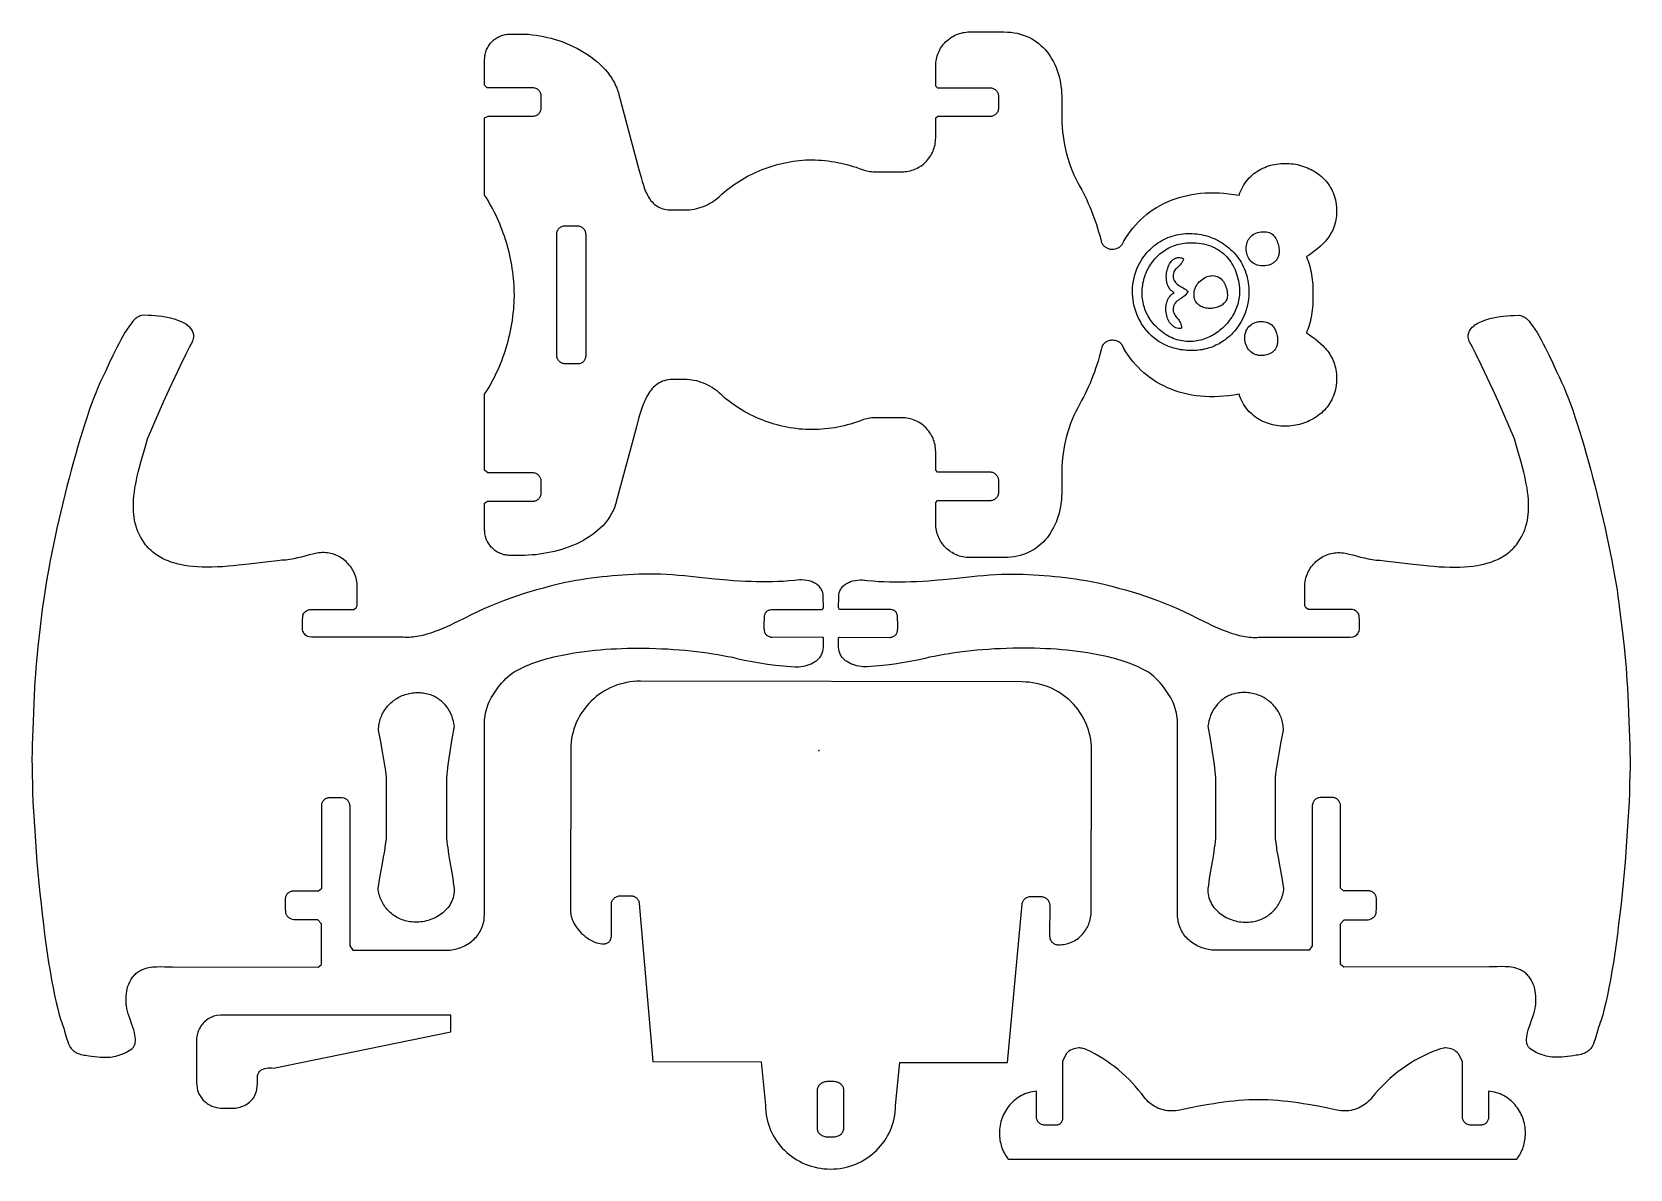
# Model space of a CAD drawing. Extents: x 3 to 345, y 3 to 246.
import ezdxf

# ---------------------------------------------------------------- set-up
doc = ezdxf.new("R2010")
doc.units = 0
doc.header["$MEASUREMENT"] = 0
doc.layers.add('CENTERLINE', color=5, linetype='Continuous')
doc.layers.add('LAYER_1', color=1, linetype='Continuous')

msp = doc.modelspace()

# ---------------------------------------------------------------- linework, layer by layer
at = {"layer": 'CENTERLINE'}
for points in [[(263.77, 191.95), (263.8, 191.57), (263.82, 191.19), (263.84, 190.81), (263.84, 190.43), (263.8, 189.68), (263.73, 188.94), (263.61, 188.2), (263.46, 187.48), (263.26, 186.76), (263.02, 186.06), (262.75, 185.38), (262.43, 184.72), (262.08, 184.08), (261.7, 183.45), (261.28, 182.86), (260.83, 182.28), (260.34, 181.74), (260.08, 181.48), (259.82, 181.22), (259.55, 180.98), (259.27, 180.74), (258.98, 180.51), (258.69, 180.29), (258.39, 180.08), (258.08, 179.87), (257.76, 179.68), (257.44, 179.5), (257.11, 179.32), (256.77, 179.16), (256.43, 179), (256.08, 178.86), (255.72, 178.72), (255.36, 178.6), (254.99, 178.49), (254.62, 178.39), (254.23, 178.3), (253.85, 178.22), (253.45, 178.16), (253.05, 178.11), (252.65, 178.07), (252.24, 178.04), (251.82, 178.02), (251.4, 178.02), (250.98, 178.04), (250.55, 178.06), (250.11, 178.1), (249.67, 178.16), (249.22, 178.22), (248.77, 178.31), (248.32, 178.41), (247.86, 178.52), (247.51, 178.62), (247.16, 178.73), (246.82, 178.84), (246.49, 178.97), (246.16, 179.11), (245.84, 179.26), (245.22, 179.58), (244.62, 179.93), (244.05, 180.32), (243.51, 180.73), (243, 181.18), (242.51, 181.66), (242.05, 182.16), (241.62, 182.68), (241.22, 183.23), (240.85, 183.79), (240.52, 184.38), (240.21, 184.98), (239.93, 185.6), (239.69, 186.23), (239.47, 186.87), (239.29, 187.53), (239.15, 188.19), (239.03, 188.86), (238.96, 189.53), (238.91, 190.21), (238.9, 190.89), (238.93, 191.57), (238.99, 192.25), (239.09, 192.92), (239.23, 193.59), (239.4, 194.25), (239.61, 194.9), (239.86, 195.54), (240.15, 196.17), (240.42, 196.7), (240.71, 197.2), (241.01, 197.68), (241.33, 198.15), (241.66, 198.58), (242.01, 199), (242.37, 199.4), (242.74, 199.77), (243.12, 200.13), (243.51, 200.46), (243.91, 200.78), (244.32, 201.07), (244.74, 201.34), (245.17, 201.59), (245.61, 201.82), (246.05, 202.04), (246.5, 202.23), (246.96, 202.4), (247.42, 202.56), (247.88, 202.69), (248.35, 202.81), (248.83, 202.9), (249.3, 202.98), (249.78, 203.04), (250.26, 203.08), (250.74, 203.1), (251.22, 203.11), (251.7, 203.09), (252.19, 203.06), (252.66, 203.01), (253.14, 202.95), (253.62, 202.86), (254.09, 202.76), (254.55, 202.64), (255.02, 202.51), (255.47, 202.36), (255.93, 202.19), (256.37, 202), (256.81, 201.8), (257.24, 201.59), (257.67, 201.35), (258.08, 201.1), (258.49, 200.84), (258.88, 200.56), (259.27, 200.26), (259.64, 199.95), (260, 199.63), (260.35, 199.29), (260.69, 198.93), (261.01, 198.56), (261.32, 198.18), (261.61, 197.78), (261.89, 197.37), (262.16, 196.94), (262.4, 196.5), (262.63, 196.05), (262.84, 195.58), (263.03, 195.1), (263.21, 194.61), (263.36, 194.1), (263.49, 193.58), (263.61, 193.05), (263.7, 192.51), (263.77, 191.95)], [(269.98, 201.14), (270.08, 200.84), (270.16, 200.54), (270.22, 200.26), (270.27, 199.98), (270.3, 199.71), (270.31, 199.46), (270.31, 199.21), (270.3, 198.97), (270.27, 198.74), (270.23, 198.53), (270.18, 198.32), (270.11, 198.12), (270.03, 197.93), (269.94, 197.75), (269.84, 197.58), (269.72, 197.42), (269.6, 197.27), (269.46, 197.13), (269.32, 197), (269.17, 196.88), (269.01, 196.76), (268.83, 196.66), (268.66, 196.57), (268.47, 196.49), (268.28, 196.41), (268.08, 196.35), (267.66, 196.25), (267.22, 196.19), (266.76, 196.17), (266.36, 196.19), (265.98, 196.25), (265.63, 196.34), (265.3, 196.46), (265, 196.61), (264.72, 196.78), (264.46, 196.99), (264.23, 197.21), (264.03, 197.46), (263.84, 197.72), (263.69, 198), (263.55, 198.29), (263.44, 198.59), (263.36, 198.9), (263.3, 199.22), (263.26, 199.54), (263.25, 199.86), (263.27, 200.19), (263.3, 200.51), (263.36, 200.82), (263.45, 201.13), (263.56, 201.43), (263.7, 201.72), (263.86, 201.99), (264.04, 202.25), (264.25, 202.48), (264.48, 202.7), (264.74, 202.89), (265.02, 203.06), (265.33, 203.2), (265.66, 203.31), (266.01, 203.39), (266.45, 203.45), (266.86, 203.48), (267.24, 203.47), (267.59, 203.44), (267.91, 203.38), (268.2, 203.29), (268.47, 203.18), (268.71, 203.04), (268.93, 202.88), (269.13, 202.69), (269.31, 202.48), (269.48, 202.25), (269.62, 202), (269.76, 201.73), (269.88, 201.45), (269.98, 201.14)], [(261.79, 191.45), (261.81, 191.06), (261.82, 190.66), (261.81, 190.27), (261.79, 189.88), (261.74, 189.49), (261.69, 189.11), (261.62, 188.73), (261.53, 188.35), (261.43, 187.98), (261.31, 187.61), (261.18, 187.24), (261.04, 186.88), (260.89, 186.53), (260.72, 186.18), (260.54, 185.84), (260.35, 185.5), (260.15, 185.17), (259.93, 184.85), (259.71, 184.53), (259.47, 184.22), (259.22, 183.92), (258.97, 183.63), (258.7, 183.35), (258.43, 183.07), (258.15, 182.81), (257.85, 182.55), (257.55, 182.31), (257.25, 182.07), (256.93, 181.85), (256.61, 181.63), (256.28, 181.43), (255.94, 181.24), (255.6, 181.06), (255.25, 180.89), (254.9, 180.74), (254.54, 180.6), (254.18, 180.47), (253.81, 180.35), (253.44, 180.25), (253.07, 180.17), (252.69, 180.09), (252.31, 180.04), (251.93, 180), (251.54, 179.97), (251.15, 179.96), (250.76, 179.97), (250.37, 179.99), (249.98, 180.03), (249.59, 180.09), (249.2, 180.16), (248.8, 180.25), (248.41, 180.36), (248.02, 180.49), (247.63, 180.64), (247.24, 180.81), (246.86, 181), (246.47, 181.2), (246.09, 181.43), (245.71, 181.68), (245.33, 181.95), (244.96, 182.24), (244.59, 182.55), (244.23, 182.88), (243.87, 183.24), (243.58, 183.55), (243.32, 183.86), (243.06, 184.18), (242.82, 184.5), (242.6, 184.83), (242.39, 185.17), (242.2, 185.51), (242.02, 185.85), (241.85, 186.2), (241.7, 186.56), (241.57, 186.91), (241.45, 187.28), (241.34, 187.64), (241.24, 188), (241.16, 188.37), (241.1, 188.74), (241.04, 189.11), (241.01, 189.48), (240.98, 189.85), (240.97, 190.22), (240.97, 190.6), (240.98, 190.97), (241, 191.34), (241.04, 191.71), (241.09, 192.07), (241.15, 192.44), (241.23, 192.8), (241.32, 193.16), (241.42, 193.52), (241.53, 193.87), (241.65, 194.22), (241.78, 194.57), (241.93, 194.91), (242.08, 195.24), (242.25, 195.57), (242.43, 195.9), (242.62, 196.21), (242.82, 196.53), (243.03, 196.83), (243.25, 197.13), (243.48, 197.42), (243.72, 197.7), (243.97, 197.97), (244.23, 198.24), (244.51, 198.49), (244.79, 198.74), (245.08, 198.98), (245.38, 199.2), (245.68, 199.42), (246, 199.62), (246.33, 199.82), (246.66, 200), (247.01, 200.17), (247.36, 200.33), (247.72, 200.47), (248.09, 200.6), (248.47, 200.72), (248.86, 200.83), (249.25, 200.92), (249.65, 200.99), (250.06, 201.05), (250.48, 201.1), (250.9, 201.13), (251.33, 201.14), (251.92, 201.14), (252.5, 201.11), (253.05, 201.06), (253.59, 200.98), (254.12, 200.88), (254.62, 200.76), (255.12, 200.62), (255.59, 200.46), (256.05, 200.27), (256.49, 200.07), (256.91, 199.84), (257.32, 199.6), (257.71, 199.33), (258.08, 199.05), (258.44, 198.75), (258.78, 198.44), (259.1, 198.1), (259.4, 197.75), (259.69, 197.39), (259.96, 197.01), (260.21, 196.61), (260.44, 196.21), (260.66, 195.78), (260.86, 195.35), (261.04, 194.9), (261.2, 194.44), (261.34, 193.97), (261.47, 193.48), (261.58, 192.99), (261.67, 192.49), (261.74, 191.97), (261.79, 191.45)], [(250.83, 190.7), (250.74, 190.53), (250.63, 190.38), (250.41, 190.09), (250.18, 189.85), (249.93, 189.63), (249.67, 189.44), (249.41, 189.26), (248.9, 188.94), (248.66, 188.77), (248.43, 188.6), (248.22, 188.41), (248.03, 188.2), (247.95, 188.08), (247.87, 187.95), (247.81, 187.82), (247.75, 187.67), (247.7, 187.52), (247.66, 187.35), (247.63, 187.17), (247.61, 186.98), (247.61, 186.81), (247.61, 186.64), (247.63, 186.49), (247.66, 186.34), (247.75, 186.05), (247.87, 185.79), (248.02, 185.55), (248.18, 185.32), (248.54, 184.88), (248.73, 184.66), (248.9, 184.44), (249.05, 184.21), (249.19, 183.96), (249.29, 183.69), (249.33, 183.55), (249.36, 183.41), (249.38, 183.25), (249.38, 183.09), (249.38, 182.92), (249.36, 182.74), (249.04, 182.73), (248.74, 182.76), (248.45, 182.82), (248.18, 182.91), (247.92, 183.04), (247.68, 183.19), (247.45, 183.37), (247.24, 183.58), (247.04, 183.8), (246.86, 184.05), (246.7, 184.32), (246.56, 184.6), (246.43, 184.9), (246.32, 185.21), (246.23, 185.53), (246.16, 185.85), (246.11, 186.19), (246.08, 186.52), (246.07, 186.86), (246.07, 187.2), (246.1, 187.53), (246.15, 187.86), (246.22, 188.19), (246.31, 188.5), (246.43, 188.81), (246.56, 189.1), (246.72, 189.37), (246.9, 189.63), (247.1, 189.87), (247.33, 190.09), (247.58, 190.28), (247.86, 190.45), (247.71, 190.52), (247.57, 190.6), (247.44, 190.69), (247.31, 190.79), (247.08, 191), (246.87, 191.25), (246.69, 191.51), (246.54, 191.8), (246.41, 192.11), (246.31, 192.44), (246.24, 192.78), (246.19, 193.13), (246.16, 193.49), (246.15, 193.85), (246.17, 194.22), (246.21, 194.58), (246.26, 194.94), (246.34, 195.3), (246.44, 195.64), (246.56, 195.97), (246.7, 196.29), (246.85, 196.59), (247.02, 196.86), (247.21, 197.12), (247.41, 197.34), (247.63, 197.54), (247.87, 197.7), (248.11, 197.83), (248.37, 197.91), (248.51, 197.94), (248.65, 197.96), (248.79, 197.97), (248.93, 197.96), (249.08, 197.94), (249.23, 197.92), (249.38, 197.87), (249.54, 197.82), (249.7, 197.75), (249.86, 197.67), (249.74, 197.37), (249.6, 197.09), (249.45, 196.84), (249.27, 196.62), (249.09, 196.4), (248.89, 196.21), (248.51, 195.83), (248.32, 195.64), (248.15, 195.45), (247.99, 195.25), (247.85, 195.03), (247.74, 194.8), (247.66, 194.54), (247.62, 194.26), (247.61, 193.95), (247.64, 193.61), (247.71, 193.31), (247.82, 193.04), (247.95, 192.81), (248.11, 192.59), (248.3, 192.4), (248.5, 192.22), (248.73, 192.06), (248.97, 191.9), (249.22, 191.75), (249.75, 191.44), (250.02, 191.28), (250.3, 191.11), (250.57, 190.91), (250.83, 190.7)], [(258.91, 191.7), (259.01, 191.36), (259.09, 191.03), (259.16, 190.7), (259.2, 190.38), (259.23, 190.07), (259.23, 189.77), (259.21, 189.48), (259.16, 189.21), (259.08, 188.98), (258.98, 188.76), (258.86, 188.56), (258.71, 188.36), (258.54, 188.18), (258.35, 188.01), (258.15, 187.85), (257.92, 187.71), (257.68, 187.57), (257.43, 187.46), (257.17, 187.35), (256.9, 187.26), (256.62, 187.19), (256.34, 187.13), (256.05, 187.09), (255.76, 187.06), (255.47, 187.05), (255.18, 187.06), (254.89, 187.08), (254.61, 187.13), (254.33, 187.19), (254.06, 187.27), (253.8, 187.37), (253.55, 187.49), (253.32, 187.63), (253.1, 187.79), (252.9, 187.97), (252.71, 188.17), (252.55, 188.4), (252.4, 188.64), (252.29, 188.91), (252.19, 189.21), (252.12, 189.57), (252.08, 189.93), (252.08, 190.29), (252.12, 190.64), (252.19, 190.98), (252.3, 191.31), (252.43, 191.62), (252.59, 191.93), (252.78, 192.22), (252.99, 192.5), (253.22, 192.75), (253.46, 192.99), (253.73, 193.21), (254.01, 193.41), (254.3, 193.59), (254.6, 193.74), (254.9, 193.86), (255.21, 193.96), (255.53, 194.03), (255.85, 194.07), (256.16, 194.08), (256.47, 194.06), (256.78, 194), (257.08, 193.9), (257.36, 193.77), (257.64, 193.6), (257.9, 193.39), (258.14, 193.14), (258.37, 192.85), (258.57, 192.51), (258.75, 192.13), (258.91, 191.7)], [(269.73, 181.76), (269.81, 181.48), (269.88, 181.21), (269.93, 180.95), (269.96, 180.7), (269.98, 180.46), (269.99, 180.23), (269.99, 180), (269.98, 179.79), (269.96, 179.58), (269.92, 179.38), (269.87, 179.2), (269.82, 179.01), (269.75, 178.84), (269.68, 178.68), (269.6, 178.52), (269.5, 178.37), (269.3, 178.1), (269.06, 177.86), (268.8, 177.65), (268.52, 177.47), (268.23, 177.31), (267.91, 177.19), (267.59, 177.09), (267.26, 177.02), (267.02, 176.99), (266.79, 176.97), (266.56, 176.96), (266.34, 176.96), (266.13, 176.98), (265.92, 177), (265.73, 177.04), (265.53, 177.08), (265.35, 177.14), (265.17, 177.2), (264.83, 177.36), (264.52, 177.54), (264.23, 177.76), (263.98, 178.01), (263.75, 178.28), (263.55, 178.57), (263.38, 178.88), (263.23, 179.2), (263.12, 179.54), (263.04, 179.88), (262.98, 180.23), (262.95, 180.59), (262.96, 180.94), (262.99, 181.29), (263.05, 181.64), (263.15, 181.97), (263.27, 182.3), (263.43, 182.61), (263.62, 182.9), (263.83, 183.17), (264.08, 183.42), (264.37, 183.64), (264.52, 183.74), (264.68, 183.83), (264.85, 183.91), (265.03, 183.99), (265.21, 184.05), (265.41, 184.11), (265.61, 184.16), (265.82, 184.19), (266.04, 184.22), (266.26, 184.24), (266.6, 184.24), (266.92, 184.23), (267.22, 184.19), (267.51, 184.13), (267.78, 184.05), (268.04, 183.95), (268.27, 183.82), (268.5, 183.68), (268.71, 183.51), (268.9, 183.33), (269.07, 183.12), (269.24, 182.89), (269.38, 182.64), (269.51, 182.37), (269.63, 182.08), (269.73, 181.76)]]:
    msp.add_lwpolyline(points, close=True, dxfattribs=at)
at = {"layer": 'LAYER_1'}
for points in [[(232.42, 179.04), (232.22, 178.22), (232.01, 177.41), (231.78, 176.59), (231.54, 175.79), (231.29, 174.98), (231.02, 174.19), (230.74, 173.4), (230.45, 172.61), (230.14, 171.83), (229.82, 171.06), (229.49, 170.3), (229.14, 169.54), (228.78, 168.79), (228.4, 168.05), (228.02, 167.32), (227.62, 166.6), (227.17, 165.79), (226.74, 164.97), (226.35, 164.12), (225.98, 163.26), (225.64, 162.39), (225.32, 161.5), (225.04, 160.6), (224.78, 159.7), (224.55, 158.78), (224.35, 157.86), (224.18, 156.93), (224.05, 155.99), (223.94, 155.05), (223.86, 154.12), (223.81, 153.18), (223.79, 152.24), (223.79, 148.21), (223.78, 147.47), (223.74, 146.73), (223.68, 146.01), (223.59, 145.29), (223.48, 144.59), (223.34, 143.9), (223.17, 143.23), (222.98, 142.57), (222.77, 141.93), (222.53, 141.3), (222.27, 140.69), (221.98, 140.1), (221.67, 139.53), (221.34, 138.98), (220.98, 138.45), (220.6, 137.95), (220.19, 137.47), (219.76, 137.01), (219.31, 136.58), (218.84, 136.17), (218.34, 135.79), (217.82, 135.44), (217.28, 135.12), (216.71, 134.83), (216.12, 134.57), (215.52, 134.34), (214.88, 134.14), (214.23, 133.98), (213.56, 133.85), (212.86, 133.76), (212.14, 133.7), (211.4, 133.68), (204.03, 133.68), (203.65, 133.69), (203.29, 133.72), (202.92, 133.77), (202.57, 133.83), (202.22, 133.91), (201.87, 134.01), (201.53, 134.13), (201.2, 134.26), (200.88, 134.4), (200.57, 134.56), (200.27, 134.74), (199.97, 134.93), (199.69, 135.13), (199.41, 135.35), (199.15, 135.58), (198.89, 135.82), (198.65, 136.07), (198.43, 136.33), (198.21, 136.61), (198.01, 136.89), (197.82, 137.19), (197.64, 137.49), (197.48, 137.81), (197.34, 138.13), (197.21, 138.46), (197.09, 138.79), (196.99, 139.14), (196.91, 139.49), (196.85, 139.85), (196.8, 140.21), (196.77, 140.58), (196.76, 140.95), (196.76, 145.52), (197.16, 145.91), (208.44, 145.91), (208.63, 145.92), (208.81, 145.95), (208.98, 145.99), (209.15, 146.05), (209.31, 146.13), (209.46, 146.22), (209.6, 146.33), (209.73, 146.45), (209.85, 146.57), (209.95, 146.71), (210.04, 146.86), (210.12, 147.02), (210.18, 147.19), (210.22, 147.36), (210.25, 147.54), (210.26, 147.73), (210.26, 150.15), (210.25, 150.33), (210.22, 150.51), (210.18, 150.69), (210.12, 150.85), (210.04, 151.01), (209.95, 151.16), (209.85, 151.3), (209.73, 151.43), (209.6, 151.55), (209.46, 151.65), (209.31, 151.74), (209.15, 151.82), (208.98, 151.88), (208.81, 151.92), (208.63, 151.95), (208.44, 151.96), (197.16, 151.96), (196.76, 152.43), (196.76, 156.39), (196.75, 156.76), (196.73, 157.13), (196.68, 157.49), (196.62, 157.85), (196.53, 158.2), (196.44, 158.54), (196.32, 158.88), (196.19, 159.21), (196.05, 159.53), (195.88, 159.84), (195.71, 160.15), (195.52, 160.44), (195.32, 160.73), (195.1, 161), (194.87, 161.27), (194.63, 161.52), (194.38, 161.76), (194.12, 161.99), (193.84, 162.2), (193.56, 162.41), (193.26, 162.6), (192.96, 162.77), (192.64, 162.93), (192.32, 163.08), (191.99, 163.21), (191.66, 163.32), (191.31, 163.42), (190.96, 163.5), (190.6, 163.57), (190.24, 163.61), (189.87, 163.64), (189.5, 163.65), (183.7, 163.65), (183.36, 163.64), (183.01, 163.61), (182.67, 163.57), (182.33, 163.51), (181.99, 163.44), (181.66, 163.35), (181.34, 163.25), (181.04, 163.13), (180.42, 162.9), (179.79, 162.69), (179.14, 162.48), (178.49, 162.28), (177.83, 162.1), (177.16, 161.93), (176.48, 161.78), (175.8, 161.64), (175.11, 161.51), (174.42, 161.4), (173.73, 161.31), (173.04, 161.23), (172.35, 161.17), (171.66, 161.12), (170.97, 161.09), (170.28, 161.09), (169.6, 161.09), (168.92, 161.12), (168.24, 161.16), (167.56, 161.22), (166.88, 161.3), (166.21, 161.39), (165.53, 161.5), (164.86, 161.62), (164.19, 161.76), (163.52, 161.92), (162.85, 162.09), (162.19, 162.28), (161.54, 162.48), (160.89, 162.69), (160.24, 162.92), (159.6, 163.17), (158.96, 163.43), (158.34, 163.7), (157.72, 163.99), (157.1, 164.29), (156.5, 164.6), (155.9, 164.93), (155.31, 165.27), (154.73, 165.63), (154.16, 165.99), (153.6, 166.37), (153.05, 166.77), (152.51, 167.17), (151.98, 167.58), (151.46, 168.01), (150.95, 168.45), (150.46, 168.9), (150.09, 169.23), (149.7, 169.55), (149.29, 169.85), (148.87, 170.12), (148.43, 170.38), (147.98, 170.62), (147.52, 170.84), (147.05, 171.04), (146.56, 171.22), (146.07, 171.38), (145.58, 171.51), (145.07, 171.62), (144.57, 171.71), (144.06, 171.77), (143.55, 171.81), (143.04, 171.82), (140.35, 171.82), (139.9, 171.81), (139.46, 171.76), (139.05, 171.69), (138.65, 171.58), (138.27, 171.45), (137.91, 171.29), (137.57, 171.11), (137.24, 170.91), (136.93, 170.68), (136.63, 170.43), (136.34, 170.16), (136.07, 169.87), (135.82, 169.56), (135.57, 169.23), (135.34, 168.89), (135.12, 168.54), (134.91, 168.17), (134.71, 167.78), (134.52, 167.39), (134.34, 166.98), (134, 166.15), (133.69, 165.28), (133.41, 164.4), (133.14, 163.5), (132.66, 161.72), (128.37, 145.64), (128.27, 145.28), (128.15, 144.92), (128.02, 144.56), (127.88, 144.21), (127.74, 143.87), (127.58, 143.54), (127.41, 143.21), (127.23, 142.88), (127.04, 142.57), (126.84, 142.26), (126.63, 141.95), (126.42, 141.65), (125.95, 141.07), (125.46, 140.52), (124.93, 139.99), (124.37, 139.48), (123.79, 139), (123.17, 138.54), (122.53, 138.1), (121.87, 137.69), (121.19, 137.3), (120.48, 136.94), (119.76, 136.59), (119.02, 136.27), (118.27, 135.98), (117.51, 135.7), (116.73, 135.45), (115.95, 135.22), (115.16, 135.01), (114.36, 134.83), (113.56, 134.67), (112.76, 134.53), (111.95, 134.41), (111.15, 134.31), (110.35, 134.24), (109.56, 134.18), (108.78, 134.15), (108, 134.14), (105.63, 134.14), (105.35, 134.15), (105.08, 134.17), (104.8, 134.21), (104.54, 134.25), (104.27, 134.31), (104.01, 134.39), (103.76, 134.47), (103.51, 134.57), (103.27, 134.68), (103.04, 134.8), (102.81, 134.93), (102.59, 135.07), (102.38, 135.23), (102.17, 135.39), (101.97, 135.56), (101.78, 135.74), (101.6, 135.93), (101.43, 136.13), (101.27, 136.33), (101.12, 136.55), (100.97, 136.77), (100.84, 137), (100.72, 137.23), (100.61, 137.47), (100.51, 137.72), (100.43, 137.97), (100.36, 138.23), (100.29, 138.49), (100.25, 138.76), (100.21, 139.03), (100.19, 139.31), (100.18, 139.59), (100.18, 145.36), (100.79, 145.76), (110.47, 145.76), (110.66, 145.77), (110.84, 145.8), (111.01, 145.84), (111.18, 145.9), (111.34, 145.98), (111.48, 146.07), (111.62, 146.18), (111.75, 146.29), (111.87, 146.42), (111.98, 146.56), (112.07, 146.71), (112.14, 146.87), (112.2, 147.04), (112.25, 147.21), (112.28, 147.39), (112.29, 147.57), (112.29, 149.97), (112.28, 150.16), (112.25, 150.34), (112.2, 150.52), (112.14, 150.68), (112.07, 150.85), (111.98, 151), (111.87, 151.14), (111.75, 151.28), (111.62, 151.4), (111.48, 151.51), (111.34, 151.6), (111.18, 151.68), (111.01, 151.75), (110.84, 151.79), (110.66, 151.82), (110.47, 151.83), (100.84, 151.83), (100.18, 152.38), (100.18, 168.66), (100.64, 169.38), (100.99, 169.97), (101.34, 170.56), (101.67, 171.17), (102.02, 171.82), (102.35, 172.49), (102.67, 173.16), (102.98, 173.83), (103.28, 174.5), (103.56, 175.17), (103.83, 175.85), (104.08, 176.54), (104.33, 177.23), (104.56, 177.92), (104.78, 178.62), (104.99, 179.32), (105.19, 180.05), (105.38, 180.78), (105.56, 181.52), (105.72, 182.26), (105.87, 183), (106, 183.74), (106.12, 184.49), (106.23, 185.24), (106.32, 186.03), (106.4, 186.82), (106.45, 187.53), (106.5, 188.23), (106.52, 188.93), (106.54, 189.63), (106.54, 189.98), (106.53, 190.68), (106.51, 191.39), (106.48, 192.09), (106.43, 192.79), (106.37, 193.5), (106.29, 194.2), (106.2, 194.9), (106.1, 195.61), (105.99, 196.31), (105.86, 197.01), (105.72, 197.71), (105.57, 198.4), (105.4, 199.1), (105.23, 199.79), (105.04, 200.47), (104.84, 201.16), (104.63, 201.84), (104.4, 202.51), (104.17, 203.18), (103.92, 203.85), (103.67, 204.51), (103.4, 205.16), (103.13, 205.81), (102.84, 206.45), (102.54, 207.09), (102.23, 207.72), (101.91, 208.34), (101.59, 208.95), (101.25, 209.55), (100.9, 210.15), (100.55, 210.73), (100.18, 211.31), (100.18, 227.9), (100.96, 228.24), (110.47, 228.24), (110.66, 228.25), (110.84, 228.28), (111.01, 228.32), (111.18, 228.38), (111.34, 228.46), (111.48, 228.55), (111.62, 228.66), (111.75, 228.77), (111.87, 228.9), (111.98, 229.04), (112.07, 229.19), (112.14, 229.35), (112.2, 229.52), (112.25, 229.69), (112.28, 229.87), (112.29, 230.05), (112.29, 232.49), (112.28, 232.68), (112.25, 232.86), (112.2, 233.03), (112.14, 233.2), (112.07, 233.36), (111.98, 233.51), (111.87, 233.65), (111.75, 233.78), (111.62, 233.9), (111.48, 234), (111.34, 234.09), (111.18, 234.17), (111.01, 234.23), (110.84, 234.27), (110.66, 234.3), (110.47, 234.31), (100.71, 234.31), (100.18, 234.88), (100.18, 240.38), (100.19, 240.66), (100.21, 240.93), (100.25, 241.2), (100.29, 241.47), (100.36, 241.74), (100.43, 241.99), (100.51, 242.25), (100.61, 242.49), (100.72, 242.73), (100.84, 242.97), (100.97, 243.2), (101.12, 243.42), (101.27, 243.63), (101.43, 243.84), (101.6, 244.04), (101.78, 244.23), (101.97, 244.41), (102.17, 244.58), (102.38, 244.74), (102.59, 244.89), (102.81, 245.03), (103.04, 245.17), (103.27, 245.29), (103.51, 245.4), (103.76, 245.49), (104.01, 245.58), (104.27, 245.65), (104.54, 245.71), (104.8, 245.76), (105.08, 245.8), (105.35, 245.82), (105.63, 245.82), (108, 245.82), (108.78, 245.81), (109.57, 245.77), (110.37, 245.69), (111.18, 245.59), (111.99, 245.46), (112.81, 245.31), (113.63, 245.12), (114.45, 244.91), (115.27, 244.68), (116.09, 244.41), (116.89, 244.13), (117.7, 243.81), (118.49, 243.48), (119.26, 243.11), (120.03, 242.73), (120.78, 242.32), (121.51, 241.89), (122.22, 241.43), (122.91, 240.95), (123.57, 240.45), (124.21, 239.93), (124.82, 239.39), (125.4, 238.83), (125.95, 238.24), (126.46, 237.64), (126.94, 237.02), (127.38, 236.38), (127.58, 236.05), (127.78, 235.71), (127.96, 235.38), (128.14, 235.04), (128.3, 234.69), (128.45, 234.34), (128.59, 233.98), (128.72, 233.63), (128.83, 233.26), (128.94, 232.89), (133.22, 216.8), (133.68, 215.07), (133.92, 214.25), (134.17, 213.45), (134.43, 212.69), (134.72, 211.98), (134.88, 211.64), (135.04, 211.31), (135.22, 211), (135.4, 210.69), (135.6, 210.41), (135.8, 210.13), (136.02, 209.87), (136.25, 209.63), (136.5, 209.4), (136.76, 209.19), (137.03, 209), (137.33, 208.83), (137.64, 208.67), (137.96, 208.53), (138.31, 208.41), (138.68, 208.32), (139.06, 208.24), (139.47, 208.18), (139.9, 208.15), (140.35, 208.14), (143.04, 208.14), (143.55, 208.15), (144.06, 208.19), (144.57, 208.25), (145.07, 208.34), (145.58, 208.45), (146.07, 208.58), (146.56, 208.74), (147.05, 208.92), (147.52, 209.12), (147.98, 209.34), (148.43, 209.58), (148.87, 209.84), (149.29, 210.12), (149.7, 210.42), (150.09, 210.73), (150.46, 211.06), (150.95, 211.52), (151.46, 211.95), (151.98, 212.38), (152.51, 212.8), (153.05, 213.2), (153.6, 213.59), (154.16, 213.97), (154.73, 214.34), (155.31, 214.69), (155.9, 215.03), (156.5, 215.36), (157.1, 215.68), (157.72, 215.98), (158.34, 216.27), (158.96, 216.54), (159.6, 216.8), (160.24, 217.04), (160.89, 217.27), (161.54, 217.49), (162.19, 217.69), (162.85, 217.88), (163.52, 218.05), (164.19, 218.2), (164.86, 218.34), (165.53, 218.47), (166.21, 218.58), (166.88, 218.67), (167.56, 218.75), (168.24, 218.8), (168.92, 218.85), (169.6, 218.87), (170.28, 218.88), (170.97, 218.87), (171.65, 218.84), (172.34, 218.8), (173.02, 218.74), (173.71, 218.66), (174.39, 218.56), (175.07, 218.45), (175.75, 218.33), (176.43, 218.19), (177.1, 218.03), (177.77, 217.86), (178.43, 217.68), (179.08, 217.49), (179.73, 217.28), (180.37, 217.06), (181, 216.83), (181.33, 216.72), (181.66, 216.62), (182, 216.53), (182.33, 216.45), (182.68, 216.39), (183.02, 216.35), (183.36, 216.32), (183.7, 216.31), (189.5, 216.31), (189.87, 216.32), (190.24, 216.35), (190.6, 216.39), (190.96, 216.46), (191.31, 216.54), (191.66, 216.64), (191.99, 216.75), (192.32, 216.88), (192.64, 217.03), (192.96, 217.19), (193.26, 217.37), (193.56, 217.55), (193.84, 217.76), (194.12, 217.97), (194.38, 218.2), (194.63, 218.44), (194.87, 218.7), (195.1, 218.96), (195.32, 219.23), (195.52, 219.52), (195.71, 219.81), (195.88, 220.12), (196.05, 220.43), (196.19, 220.75), (196.32, 221.08), (196.44, 221.42), (196.53, 221.76), (196.62, 222.11), (196.68, 222.47), (196.73, 222.83), (196.75, 223.2), (196.76, 223.57), (196.76, 227.85), (197.21, 228.22), (208.44, 228.22), (208.63, 228.23), (208.81, 228.25), (208.98, 228.3), (209.15, 228.36), (209.31, 228.44), (209.46, 228.53), (209.6, 228.63), (209.73, 228.75), (209.85, 228.88), (209.95, 229.02), (210.04, 229.17), (210.12, 229.33), (210.18, 229.49), (210.22, 229.67), (210.25, 229.85), (210.26, 230.03), (210.26, 232.45), (210.25, 232.64), (210.22, 232.82), (210.18, 232.99), (210.12, 233.16), (210.04, 233.32), (209.95, 233.47), (209.84, 233.61), (209.73, 233.74), (209.6, 233.85), (209.46, 233.96), (209.31, 234.05), (209.15, 234.12), (208.98, 234.19), (208.81, 234.23), (208.63, 234.26), (208.44, 234.27), (197.21, 234.27), (196.76, 234.65), (196.76, 239.01), (196.77, 239.38), (196.8, 239.75), (196.85, 240.12), (196.91, 240.47), (196.99, 240.82), (197.09, 241.17), (197.21, 241.5), (197.34, 241.83), (197.48, 242.16), (197.64, 242.47), (197.82, 242.77), (198.01, 243.07), (198.21, 243.35), (198.43, 243.63), (198.65, 243.89), (198.89, 244.14), (199.15, 244.38), (199.41, 244.61), (199.69, 244.83), (199.97, 245.03), (200.27, 245.22), (200.57, 245.4), (200.88, 245.56), (201.2, 245.7), (201.53, 245.83), (201.87, 245.95), (202.22, 246.05), (202.57, 246.13), (202.92, 246.19), (203.29, 246.24), (203.65, 246.27), (204.03, 246.28), (211.4, 246.28), (212.14, 246.26), (212.86, 246.2), (213.56, 246.11), (214.23, 245.98), (214.88, 245.82), (215.52, 245.62), (216.12, 245.39), (216.71, 245.13), (217.28, 244.84), (217.82, 244.52), (218.34, 244.17), (218.84, 243.79), (219.31, 243.38), (219.76, 242.95), (220.19, 242.49), (220.6, 242.01), (220.98, 241.51), (221.34, 240.98), (221.67, 240.43), (221.98, 239.86), (222.27, 239.27), (222.53, 238.66), (222.77, 238.04), (222.98, 237.39), (223.17, 236.73), (223.34, 236.06), (223.48, 235.37), (223.59, 234.67), (223.68, 233.95), (223.74, 233.23), (223.78, 232.49), (223.79, 231.75), (223.79, 227.73), (223.81, 226.8), (223.86, 225.86), (223.94, 224.91), (224.05, 223.96), (224.19, 223.02), (224.36, 222.07), (224.56, 221.13), (224.79, 220.19), (225.05, 219.26), (225.34, 218.34), (225.65, 217.43), (226, 216.54), (226.37, 215.66), (226.77, 214.8), (227.2, 213.97), (227.66, 213.15), (228.03, 212.45), (228.4, 211.73), (228.75, 211.01), (229.1, 210.29), (229.43, 209.55), (229.75, 208.81), (230.06, 208.07), (230.35, 207.31), (230.64, 206.56), (230.91, 205.79), (231.18, 205.02), (231.43, 204.25), (231.66, 203.47), (231.89, 202.69), (232.1, 201.9), (232.3, 201.11), (232.39, 200.96), (232.49, 200.81), (232.59, 200.68), (232.71, 200.55), (232.83, 200.42), (232.96, 200.31), (233.1, 200.2), (233.25, 200.11), (233.4, 200.02), (233.56, 199.95), (233.72, 199.88), (233.89, 199.83), (234.06, 199.78), (234.24, 199.75), (234.42, 199.73), (234.61, 199.73), (234.92, 199.74), (235.22, 199.8), (235.5, 199.88), (235.77, 200), (236.03, 200.14), (236.26, 200.31), (236.47, 200.51), (236.67, 200.72), (237.07, 201.47), (237.51, 202.2), (237.97, 202.91), (238.46, 203.6), (238.98, 204.26), (239.53, 204.9), (240.1, 205.52), (240.7, 206.11), (241.32, 206.67), (241.97, 207.21), (242.65, 207.73), (243.35, 208.21), (244.07, 208.67), (244.82, 209.1), (245.59, 209.5), (246.38, 209.87), (247.19, 210.22), (248.03, 210.53), (248.88, 210.81), (249.76, 211.05), (250.66, 211.27), (251.58, 211.45), (252.51, 211.59), (253.47, 211.71), (254.44, 211.78), (255.43, 211.83), (256.44, 211.83), (257.46, 211.8), (258.5, 211.73), (259.56, 211.62), (260.63, 211.47), (261.72, 211.29), (261.89, 211.78), (262.09, 212.25), (262.3, 212.7), (262.53, 213.13), (262.78, 213.55), (263.04, 213.94), (263.32, 214.32), (263.61, 214.68), (263.92, 215.02), (264.24, 215.34), (264.58, 215.65), (264.92, 215.93), (265.28, 216.2), (265.65, 216.45), (266.03, 216.68), (266.42, 216.9), (266.81, 217.09), (267.22, 217.27), (267.63, 217.44), (268.05, 217.58), (268.48, 217.71), (268.91, 217.82), (269.34, 217.91), (269.78, 217.99), (270.22, 218.05), (270.67, 218.09), (271.11, 218.12), (271.56, 218.13), (272.01, 218.12), (272.46, 218.1), (272.9, 218.06), (273.35, 218.01), (273.79, 217.93), (274.23, 217.85), (274.67, 217.74), (275.1, 217.63), (275.53, 217.49), (275.95, 217.34), (276.36, 217.18), (276.77, 216.99), (277.17, 216.8), (277.56, 216.59), (277.94, 216.36), (278.32, 216.12), (278.68, 215.86), (279.03, 215.59), (279.37, 215.31), (279.69, 215.01), (280, 214.69), (280.3, 214.36), (280.58, 214.02), (280.85, 213.66), (281.1, 213.29), (281.34, 212.9), (281.56, 212.5), (281.76, 212.09), (281.94, 211.66), (282.1, 211.22), (282.24, 210.77), (282.36, 210.3), (282.46, 209.82), (282.53, 209.32), (282.58, 208.81), (282.61, 208.29), (282.62, 207.81), (282.6, 207.34), (282.57, 206.89), (282.52, 206.45), (282.45, 206.02), (282.37, 205.6), (282.27, 205.2), (282.15, 204.81), (282.02, 204.43), (281.87, 204.06), (281.71, 203.71), (281.53, 203.36), (281.34, 203.03), (281.14, 202.7), (280.93, 202.38), (280.71, 202.08), (280.48, 201.78), (280.24, 201.49), (279.98, 201.21), (279.72, 200.93), (279.18, 200.4), (278.61, 199.9), (278.01, 199.43), (277.4, 198.97), (276.78, 198.53), (276.15, 198.1), (276.33, 197.68), (276.5, 197.24), (276.66, 196.78), (276.8, 196.31), (276.93, 195.82), (277.05, 195.33), (277.15, 194.82), (277.25, 194.31), (277.33, 193.78), (277.4, 193.25), (277.45, 192.71), (277.49, 192.17), (277.52, 191.63), (277.54, 191.08), (277.55, 190.53), (277.54, 189.98), (277.55, 189.43), (277.54, 188.88), (277.52, 188.33), (277.49, 187.79), (277.45, 187.25), (277.4, 186.71), (277.33, 186.18), (277.25, 185.65), (277.15, 185.14), (277.05, 184.63), (276.93, 184.14), (276.8, 183.65), (276.66, 183.18), (276.5, 182.72), (276.33, 182.28), (276.15, 181.86), (276.78, 181.43), (277.4, 180.99), (278.01, 180.53), (278.61, 180.06), (279.18, 179.56), (279.72, 179.03), (279.98, 178.75), (280.24, 178.47), (280.48, 178.18), (280.71, 177.88), (280.93, 177.58), (281.14, 177.26), (281.34, 176.93), (281.53, 176.6), (281.71, 176.25), (281.87, 175.9), (282.02, 175.53), (282.15, 175.15), (282.27, 174.76), (282.37, 174.36), (282.45, 173.94), (282.52, 173.51), (282.57, 173.07), (282.6, 172.62), (282.62, 172.15), (282.61, 171.67), (282.58, 171.15), (282.53, 170.64), (282.46, 170.14), (282.36, 169.66), (282.24, 169.19), (282.1, 168.74), (281.94, 168.3), (281.76, 167.87), (281.56, 167.46), (281.34, 167.06), (281.1, 166.67), (280.85, 166.3), (280.58, 165.94), (280.3, 165.6), (280, 165.27), (279.69, 164.95), (279.37, 164.65), (279.03, 164.37), (278.68, 164.1), (278.32, 163.84), (277.94, 163.6), (277.56, 163.37), (277.17, 163.16), (276.77, 162.96), (276.36, 162.78), (275.95, 162.62), (275.53, 162.47), (275.1, 162.33), (274.67, 162.22), (274.23, 162.11), (273.79, 162.03), (273.35, 161.95), (272.9, 161.9), (272.46, 161.86), (272.01, 161.84), (271.56, 161.83), (271.11, 161.84), (270.67, 161.87), (270.22, 161.91), (269.78, 161.97), (269.34, 162.05), (268.91, 162.14), (268.48, 162.25), (268.05, 162.38), (267.63, 162.52), (267.22, 162.69), (266.81, 162.87), (266.42, 163.06), (266.03, 163.28), (265.65, 163.51), (265.28, 163.76), (264.92, 164.03), (264.58, 164.31), (264.24, 164.62), (263.92, 164.94), (263.61, 165.28), (263.32, 165.64), (263.04, 166.02), (262.78, 166.41), (262.53, 166.83), (262.3, 167.26), (262.09, 167.71), (261.89, 168.18), (261.72, 168.67), (260.63, 168.49), (259.56, 168.34), (258.5, 168.23), (257.46, 168.16), (256.44, 168.13), (255.43, 168.13), (254.44, 168.18), (253.47, 168.25), (252.52, 168.36), (251.58, 168.51), (250.66, 168.69), (249.77, 168.91), (248.89, 169.15), (248.03, 169.43), (247.2, 169.74), (246.39, 170.08), (245.59, 170.46), (244.82, 170.86), (244.08, 171.29), (243.35, 171.74), (242.65, 172.23), (241.98, 172.74), (241.33, 173.28), (240.7, 173.85), (240.1, 174.44), (239.53, 175.06), (238.98, 175.7), (238.46, 176.36), (237.97, 177.05), (237.51, 177.76), (237.07, 178.49), (236.67, 179.24), (236.47, 179.45), (236.26, 179.65), (236.03, 179.82), (235.77, 179.96), (235.5, 180.08), (235.22, 180.16), (234.92, 180.22), (234.61, 180.23), (234.44, 180.23), (234.27, 180.21), (233.95, 180.15), (233.64, 180.05), (233.35, 179.91), (233.07, 179.74), (232.83, 179.53), (232.61, 179.3), (232.42, 179.05), (232.42, 179.04)], [(117.41, 175.2), (117.23, 175.21), (117.05, 175.24), (116.87, 175.29), (116.71, 175.35), (116.55, 175.43), (116.4, 175.52), (116.26, 175.62), (116.13, 175.74), (116.01, 175.87), (115.91, 176.01), (115.82, 176.17), (115.74, 176.33), (115.68, 176.49), (115.64, 176.67), (115.61, 176.85), (115.6, 177.04), (115.6, 202.92), (115.61, 203.11), (115.64, 203.29), (115.68, 203.47), (115.74, 203.64), (115.82, 203.8), (115.91, 203.95), (116.01, 204.09), (116.13, 204.22), (116.26, 204.34), (116.4, 204.44), (116.55, 204.54), (116.71, 204.61), (116.87, 204.68), (117.05, 204.72), (117.23, 204.75), (117.41, 204.76), (119.99, 204.76), (120.18, 204.75), (120.36, 204.72), (120.53, 204.68), (120.7, 204.61), (120.86, 204.54), (121.01, 204.44), (121.15, 204.34), (121.28, 204.22), (121.39, 204.09), (121.5, 203.95), (121.59, 203.8), (121.67, 203.64), (121.73, 203.47), (121.77, 203.29), (121.8, 203.11), (121.81, 202.92), (121.81, 177.04), (121.81, 176.84), (121.79, 176.65), (121.76, 176.47), (121.71, 176.3), (121.65, 176.13), (121.57, 175.98), (121.48, 175.84), (121.37, 175.7), (121.25, 175.58), (121.12, 175.48), (120.98, 175.38), (120.83, 175.31), (120.67, 175.25), (120.5, 175.2), (120.32, 175.18), (120.13, 175.18), (119.48, 175.18), (118.7, 175.18), (117.96, 175.18), (117.65, 175.19), (117.41, 175.2)], [(172.53, 116.61), (161.75, 116.6), (161.6, 116.6), (161.45, 116.62), (161.3, 116.65), (161.15, 116.7), (161.01, 116.76), (160.88, 116.83), (160.75, 116.92), (160.63, 117.02), (160.52, 117.12), (160.41, 117.24), (160.33, 117.37), (160.25, 117.5), (160.19, 117.64), (160.15, 117.79), (160.12, 117.95), (160.11, 118.1), (160.08, 118.23), (160.05, 118.39), (160.03, 118.76), (160.03, 119.2), (160.05, 119.66), (160.1, 120.57), (160.12, 120.95), (160.13, 121.25), (160.17, 121.43), (160.22, 121.59), (160.28, 121.73), (160.34, 121.86), (160.42, 121.98), (160.51, 122.09), (160.6, 122.18), (160.71, 122.26), (160.82, 122.33), (160.95, 122.39), (161.08, 122.44), (161.23, 122.48), (161.54, 122.53), (161.9, 122.56), (172.42, 122.56), (172.56, 122.67), (172.65, 122.77), (172.69, 122.84), (172.72, 122.92), (172.69, 125.34), (172.68, 125.61), (172.64, 125.86), (172.59, 126.1), (172.53, 126.34), (172.44, 126.56), (172.34, 126.77), (172.22, 126.98), (172.09, 127.17), (171.95, 127.35), (171.79, 127.53), (171.62, 127.69), (171.44, 127.84), (171.25, 127.98), (171.05, 128.11), (170.84, 128.24), (170.62, 128.35), (170.4, 128.45), (170.16, 128.54), (169.92, 128.62), (169.68, 128.7), (169.17, 128.81), (168.65, 128.88), (168.13, 128.91), (167.6, 128.9), (167.08, 128.86), (166.57, 128.77), (165.34, 128.67), (164.13, 128.59), (162.95, 128.53), (161.79, 128.5), (160.64, 128.48), (159.51, 128.48), (158.39, 128.5), (157.27, 128.53), (156.01, 128.58), (154.74, 128.65), (153.46, 128.73), (152.17, 128.83), (149.53, 129.06), (146.77, 129.33), (145.5, 129.5), (144.22, 129.64), (142.95, 129.77), (141.67, 129.88), (140.4, 129.97), (139.12, 130.04), (137.84, 130.1), (136.56, 130.15), (135.43, 130.15), (134.3, 130.13), (133.17, 130.1), (132.04, 130.06), (130.92, 130), (129.79, 129.93), (128.67, 129.85), (127.55, 129.76), (126.43, 129.65), (125.31, 129.53), (124.19, 129.4), (123.07, 129.26), (121.96, 129.11), (120.84, 128.94), (119.73, 128.77), (118.61, 128.58), (117.13, 128.26), (115.66, 127.92), (114.2, 127.55), (112.75, 127.17), (111.3, 126.77), (109.86, 126.34), (108.43, 125.89), (107.01, 125.42), (105.59, 124.92), (104.18, 124.4), (102.78, 123.86), (101.39, 123.29), (100.01, 122.69), (98.64, 122.07), (97.27, 121.42), (95.92, 120.74), (94.45, 119.99), (93.67, 119.61), (92.87, 119.23), (92.06, 118.86), (91.23, 118.49), (90.38, 118.15), (89.53, 117.82), (88.67, 117.53), (87.81, 117.26), (86.95, 117.03), (86.1, 116.84), (85.67, 116.77), (85.25, 116.7), (84.83, 116.65), (84.41, 116.62), (84, 116.59), (83.59, 116.58), (83.19, 116.59), (82.79, 116.61), (63.17, 116.61), (62.57, 116.69), (62.29, 116.79), (62.04, 116.92), (61.83, 117.07), (61.64, 117.25), (61.49, 117.45), (61.36, 117.68), (61.25, 117.93), (61.18, 118.22), (61.17, 118.92), (61.17, 119.89), (61.18, 120.38), (61.21, 120.85), (61.26, 121.24), (61.3, 121.4), (61.34, 121.53), (61.48, 121.75), (61.64, 121.96), (61.82, 122.13), (62.01, 122.28), (62.22, 122.39), (62.44, 122.48), (62.69, 122.55), (62.97, 122.58), (72.12, 122.58), (72.63, 122.9), (72.86, 123.36), (72.86, 128.15), (72.81, 128.55), (72.73, 128.94), (72.64, 129.32), (72.53, 129.7), (72.4, 130.06), (72.25, 130.42), (72.08, 130.76), (71.9, 131.09), (71.71, 131.41), (71.49, 131.72), (71.27, 132.02), (71.03, 132.3), (70.77, 132.58), (70.51, 132.83), (70.23, 133.08), (69.94, 133.3), (69.64, 133.52), (69.32, 133.72), (69, 133.9), (68.67, 134.06), (68.33, 134.21), (67.99, 134.34), (67.63, 134.46), (67.27, 134.55), (66.91, 134.63), (66.54, 134.68), (66.16, 134.72), (65.78, 134.74), (65.4, 134.74), (65.01, 134.71), (64.62, 134.67), (64.23, 134.6), (63.4, 134.44), (62.58, 134.24), (60.94, 133.81), (60.12, 133.61), (59.3, 133.42), (58.47, 133.27), (58.05, 133.21), (57.63, 133.16), (56.76, 133.1), (55.85, 133.02), (53.92, 132.8), (49.71, 132.28), (47.49, 132.03), (46.36, 131.92), (45.22, 131.82), (44.08, 131.74), (42.94, 131.68), (41.81, 131.64), (40.68, 131.64), (39.69, 131.65), (38.72, 131.7), (37.76, 131.77), (36.81, 131.88), (35.88, 132.02), (34.97, 132.19), (34.53, 132.3), (34.09, 132.41), (33.65, 132.53), (33.23, 132.66), (32.81, 132.8), (32.4, 132.96), (31.99, 133.12), (31.6, 133.3), (31.21, 133.49), (30.83, 133.69), (30.46, 133.91), (30.1, 134.13), (29.75, 134.37), (29.4, 134.63), (29.07, 134.89), (28.75, 135.17), (28.44, 135.47), (28.14, 135.78), (27.85, 136.1), (27.57, 136.44), (27.17, 136.99), (26.81, 137.54), (26.48, 138.1), (26.19, 138.68), (25.94, 139.26), (25.72, 139.85), (25.52, 140.45), (25.36, 141.06), (25.23, 141.67), (25.13, 142.29), (25.05, 142.92), (25, 143.55), (24.97, 144.18), (24.96, 144.82), (24.97, 145.46), (25.01, 146.11), (25.08, 146.94), (25.18, 147.78), (25.3, 148.62), (25.45, 149.46), (25.62, 150.29), (25.8, 151.13), (26, 151.96), (26.21, 152.79), (26.65, 154.42), (27.1, 156.02), (27.55, 157.58), (27.97, 159.09), (29.12, 161.77), (30.27, 164.42), (31.43, 167.05), (32.61, 169.66), (33.81, 172.26), (35.05, 174.86), (36.34, 177.45), (37, 178.74), (37.67, 180.03), (37.77, 180.33), (37.83, 180.61), (37.87, 180.88), (37.89, 181.14), (37.88, 181.38), (37.84, 181.62), (37.78, 181.85), (37.7, 182.07), (37.6, 182.28), (37.48, 182.49), (37.35, 182.68), (37.19, 182.86), (37.02, 183.04), (36.84, 183.2), (36.65, 183.36), (36.44, 183.52), (36.22, 183.66), (35.99, 183.8), (35.52, 184.05), (35.02, 184.27), (34.51, 184.47), (33.99, 184.65), (33.49, 184.81), (33, 184.94), (32.54, 185.06), (32.18, 185.14), (31.81, 185.21), (31.06, 185.33), (30.31, 185.41), (29.56, 185.47), (28.83, 185.52), (28.14, 185.55), (26.93, 185.61), (26.42, 185.44), (26.18, 185.35), (25.95, 185.24), (25.73, 185.12), (25.52, 184.97), (25.32, 184.81), (25.13, 184.62), (24.87, 184.32), (24.62, 184), (24.12, 183.34), (23.63, 182.64), (23.16, 181.89), (22.7, 181.12), (22.25, 180.31), (21.81, 179.49), (21.39, 178.66), (20.56, 176.97), (19.78, 175.3), (19.04, 173.71), (18.33, 172.23), (17.88, 171.28), (17.42, 170.24), (16.96, 169.11), (16.48, 167.89), (16.01, 166.6), (15.52, 165.24), (15.04, 163.82), (14.55, 162.33), (14.06, 160.79), (13.57, 159.19), (13.09, 157.56), (12.6, 155.88), (12.12, 154.18), (11.65, 152.44), (11.18, 150.68), (10.72, 148.91), (10.27, 147.12), (9.83, 145.33), (9.41, 143.54), (8.99, 141.75), (8.59, 139.98), (8.2, 138.21), (7.83, 136.47), (7.48, 134.76), (7.15, 133.08), (6.84, 131.44), (6.55, 129.84), (6.28, 128.28), (6.04, 126.79), (5.82, 125.35), (5.63, 123.97), (5.46, 122.67), (4.93, 118.18), (4.53, 114.57), (4.36, 112.98), (4.22, 111.5), (4.1, 110.08), (3.99, 108.68), (3.89, 107.26), (3.8, 105.79), (3.64, 102.51), (3.48, 98.54), (3.29, 93.55), (3.25, 92.1), (3.24, 90.53), (3.25, 88.87), (3.27, 87.11), (3.32, 85.26), (3.38, 83.34), (3.46, 81.35), (3.56, 79.3), (3.68, 77.2), (3.82, 75.06), (3.97, 72.88), (4.13, 70.67), (4.31, 68.44), (4.51, 66.2), (4.72, 63.96), (4.94, 61.73), (5.18, 59.51), (5.42, 57.31), (5.68, 55.15), (5.95, 53.02), (6.23, 50.94), (6.52, 48.92), (6.81, 46.96), (7.12, 45.07), (7.43, 43.27), (7.75, 41.55), (8.08, 39.93), (8.41, 38.42), (8.75, 37.02), (9.1, 35.74), (9.44, 34.6), (9.62, 34.08), (9.79, 33.59), (10.04, 32.9), (10.24, 32.24), (10.59, 31.05), (10.74, 30.51), (10.9, 30.01), (11.07, 29.54), (11.26, 29.12), (11.37, 28.92), (11.49, 28.73), (11.62, 28.55), (11.76, 28.38), (11.91, 28.22), (12.07, 28.07), (12.25, 27.93), (12.45, 27.8), (12.67, 27.68), (12.9, 27.56), (13.16, 27.46), (13.43, 27.36), (13.73, 27.28), (14.05, 27.2), (14.4, 27.13), (14.77, 27.08), (15.39, 26.97), (16.01, 26.88), (16.63, 26.81), (17.24, 26.75), (17.86, 26.71), (18.48, 26.67), (19.71, 26.64), (20.03, 26.67), (20.38, 26.73), (20.76, 26.8), (21.17, 26.9), (21.6, 27.02), (22.03, 27.15), (22.47, 27.31), (22.9, 27.48), (23.31, 27.67), (23.71, 27.87), (24.08, 28.09), (24.41, 28.32), (24.71, 28.56), (24.83, 28.69), (24.95, 28.82), (25.05, 28.95), (25.13, 29.08), (25.2, 29.22), (25.25, 29.36), (25.31, 29.6), (25.35, 29.84), (25.38, 30.09), (25.39, 30.34), (25.38, 30.6), (25.37, 30.86), (25.33, 31.13), (25.29, 31.4), (25.18, 31.95), (25.03, 32.52), (24.85, 33.09), (24.65, 33.66), (24.24, 34.82), (24.04, 35.4), (23.85, 35.97), (23.69, 36.54), (23.55, 37.1), (23.45, 37.64), (23.42, 37.9), (23.4, 38.17), (23.38, 38.69), (23.39, 39.23), (23.42, 39.76), (23.47, 40.29), (23.55, 40.82), (23.66, 41.34), (23.8, 41.85), (23.97, 42.34), (24.18, 42.82), (24.42, 43.27), (24.56, 43.49), (24.7, 43.7), (24.86, 43.91), (25.02, 44.11), (25.2, 44.3), (25.38, 44.48), (25.58, 44.66), (25.79, 44.82), (26, 44.98), (26.23, 45.13), (26.47, 45.26), (26.73, 45.39), (27.1, 45.55), (27.48, 45.68), (27.88, 45.79), (28.29, 45.88), (28.71, 45.95), (29.13, 46), (29.56, 46.03), (29.99, 46.05), (30.86, 46.07), (31.72, 46.06), (32.56, 46.05), (33.37, 46.05), (64.53, 45.98), (65.27, 46.56), (65.27, 55.27), (64.46, 56.1), (59.33, 56.1), (59, 56.19), (58.69, 56.31), (58.54, 56.39), (58.39, 56.47), (58.26, 56.56), (58.13, 56.66), (58.02, 56.77), (57.91, 56.88), (57.82, 57.01), (57.74, 57.15), (57.67, 57.3), (57.62, 57.46), (57.59, 57.62), (57.57, 57.8), (57.56, 58.52), (57.53, 59.39), (57.52, 59.84), (57.52, 60.26), (57.54, 60.65), (57.57, 60.97), (57.63, 61.12), (57.69, 61.26), (57.75, 61.39), (57.83, 61.52), (57.92, 61.64), (58.01, 61.75), (58.11, 61.85), (58.22, 61.94), (58.33, 62.02), (58.46, 62.1), (58.58, 62.16), (58.72, 62.22), (58.86, 62.26), (59, 62.3), (59.16, 62.32), (59.31, 62.33), (64.62, 62.33), (65.28, 62.89), (65.28, 80.86), (65.33, 81.02), (65.38, 81.17), (65.45, 81.31), (65.53, 81.45), (65.62, 81.57), (65.72, 81.69), (65.82, 81.81), (65.93, 81.91), (66.05, 82), (66.18, 82.08), (66.32, 82.15), (66.46, 82.21), (66.61, 82.26), (66.77, 82.29), (66.93, 82.31), (67.1, 82.32), (69.68, 82.31), (70.01, 82.21), (70.3, 82.08), (70.44, 82.01), (70.56, 81.93), (70.68, 81.84), (70.79, 81.74), (70.89, 81.63), (70.97, 81.51), (71.05, 81.39), (71.12, 81.25), (71.18, 81.1), (71.22, 80.95), (71.26, 80.78), (71.28, 80.6), (71.28, 50.51), (71.94, 49.63), (92.76, 49.61), (93.13, 49.67), (93.49, 49.73), (93.85, 49.81), (94.21, 49.9), (94.56, 50.01), (94.91, 50.13), (95.25, 50.26), (95.58, 50.4), (95.9, 50.55), (96.22, 50.72), (96.53, 50.9), (96.83, 51.09), (97.12, 51.29), (97.4, 51.51), (97.67, 51.73), (97.92, 51.97), (98.17, 52.22), (98.41, 52.48), (98.63, 52.75), (98.84, 53.03), (99.03, 53.32), (99.21, 53.62), (99.38, 53.93), (99.53, 54.25), (99.66, 54.59), (99.78, 54.93), (99.88, 55.28), (99.97, 55.64), (100.04, 56.01), (100.08, 56.39), (100.11, 56.78), (100.12, 57.18), (100.12, 98.3), (100.16, 98.84), (100.22, 99.37), (100.29, 99.89), (100.39, 100.39), (100.5, 100.88), (100.64, 101.37), (100.79, 101.84), (100.96, 102.3), (101.15, 102.76), (101.36, 103.21), (101.59, 103.65), (101.84, 104.09), (102.11, 104.53), (102.4, 104.96), (102.7, 105.39), (103.03, 105.82), (103.44, 106.33), (103.86, 106.83), (104.3, 107.32), (104.75, 107.79), (105.23, 108.24), (105.73, 108.66), (105.99, 108.85), (106.25, 109.04), (106.53, 109.21), (106.81, 109.38), (107.34, 109.67), (107.9, 109.95), (108.47, 110.22), (109.05, 110.48), (109.65, 110.73), (110.27, 110.98), (110.91, 111.21), (111.55, 111.43), (112.21, 111.64), (112.89, 111.85), (113.58, 112.04), (114.28, 112.23), (114.99, 112.41), (115.71, 112.58), (117.19, 112.89), (118.25, 113.09), (119.33, 113.27), (120.42, 113.44), (121.53, 113.59), (122.65, 113.72), (123.79, 113.84), (124.93, 113.95), (126.08, 114.04), (127.24, 114.11), (128.4, 114.17), (129.57, 114.22), (130.74, 114.25), (131.91, 114.28), (133.08, 114.28), (134.25, 114.28), (135.42, 114.26), (136.73, 114.22), (138.04, 114.17), (139.33, 114.11), (140.61, 114.03), (141.88, 113.94), (143.13, 113.83), (144.36, 113.71), (145.57, 113.58), (146.75, 113.43), (147.91, 113.27), (149.04, 113.1), (150.14, 112.92), (151.2, 112.73), (152.23, 112.53), (153.23, 112.32), (154.18, 112.1), (155.82, 111.74), (157.47, 111.42), (159.12, 111.13), (160.78, 110.87), (162.45, 110.66), (163.28, 110.56), (164.12, 110.48), (164.96, 110.41), (165.79, 110.35), (166.63, 110.31), (167.47, 110.27), (167.91, 110.34), (168.36, 110.43), (168.8, 110.53), (169.23, 110.65), (169.66, 110.79), (170.07, 110.95), (170.47, 111.13), (170.84, 111.34), (171.03, 111.47), (171.22, 111.6), (171.39, 111.74), (171.56, 111.89), (171.72, 112.04), (171.87, 112.21), (172.01, 112.39), (172.14, 112.57), (172.26, 112.77), (172.36, 112.98), (172.46, 113.19), (172.54, 113.42), (172.61, 113.66), (172.66, 113.91), (172.7, 114.17), (172.73, 114.45), (172.73, 116.45), (172.71, 116.52), (172.67, 116.57), (172.6, 116.6), (172.53, 116.61)], [(176.16, 116.61), (186.94, 116.6), (187.09, 116.6), (187.24, 116.62), (187.39, 116.65), (187.54, 116.7), (187.68, 116.76), (187.82, 116.83), (187.94, 116.92), (188.07, 117.02), (188.18, 117.12), (188.28, 117.24), (188.36, 117.37), (188.44, 117.5), (188.5, 117.64), (188.54, 117.79), (188.57, 117.95), (188.58, 118.1), (188.61, 118.23), (188.64, 118.39), (188.66, 118.76), (188.66, 119.2), (188.64, 119.66), (188.59, 120.57), (188.57, 120.95), (188.56, 121.25), (188.52, 121.43), (188.47, 121.59), (188.41, 121.73), (188.35, 121.86), (188.27, 121.98), (188.18, 122.09), (188.09, 122.18), (187.98, 122.26), (187.87, 122.33), (187.74, 122.39), (187.61, 122.44), (187.46, 122.48), (187.15, 122.53), (186.79, 122.56), (176.27, 122.56), (176.13, 122.67), (176.04, 122.77), (176, 122.84), (175.97, 122.92), (176, 125.34), (176.02, 125.61), (176.05, 125.86), (176.1, 126.1), (176.17, 126.34), (176.25, 126.56), (176.35, 126.77), (176.47, 126.98), (176.6, 127.17), (176.74, 127.35), (176.9, 127.53), (177.07, 127.69), (177.25, 127.84), (177.44, 127.98), (177.64, 128.11), (177.85, 128.24), (178.07, 128.35), (178.3, 128.45), (178.53, 128.54), (178.77, 128.62), (179.02, 128.7), (179.52, 128.81), (180.04, 128.88), (180.56, 128.91), (181.09, 128.9), (181.61, 128.86), (182.12, 128.77), (183.35, 128.67), (184.56, 128.59), (185.74, 128.53), (186.9, 128.5), (188.05, 128.48), (189.18, 128.48), (190.3, 128.5), (191.42, 128.53), (192.68, 128.58), (193.95, 128.65), (195.23, 128.73), (196.52, 128.83), (199.16, 129.06), (201.92, 129.33), (203.19, 129.5), (204.47, 129.64), (205.74, 129.77), (207.02, 129.88), (208.29, 129.97), (209.57, 130.04), (210.85, 130.1), (212.13, 130.15), (213.26, 130.15), (214.39, 130.13), (215.52, 130.1), (216.65, 130.06), (217.78, 130), (218.9, 129.93), (220.02, 129.85), (221.14, 129.76), (222.26, 129.65), (223.38, 129.53), (224.5, 129.4), (225.62, 129.26), (226.73, 129.11), (227.85, 128.94), (228.97, 128.77), (230.08, 128.58), (231.56, 128.26), (233.03, 127.92), (234.49, 127.55), (235.94, 127.17), (237.39, 126.77), (238.83, 126.34), (240.26, 125.89), (241.69, 125.42), (243.1, 124.92), (244.51, 124.4), (245.91, 123.86), (247.3, 123.29), (248.68, 122.69), (250.05, 122.07), (251.42, 121.42), (252.77, 120.74), (254.25, 119.99), (255.02, 119.61), (255.82, 119.23), (256.63, 118.86), (257.47, 118.49), (258.31, 118.15), (259.16, 117.82), (260.02, 117.53), (260.88, 117.26), (261.74, 117.03), (262.59, 116.84), (263.02, 116.77), (263.44, 116.7), (263.86, 116.65), (264.28, 116.62), (264.69, 116.59), (265.1, 116.58), (265.5, 116.59), (265.9, 116.61), (285.52, 116.61), (286.13, 116.69), (286.4, 116.79), (286.65, 116.92), (286.86, 117.07), (287.05, 117.25), (287.21, 117.45), (287.34, 117.68), (287.44, 117.93), (287.51, 118.22), (287.52, 118.92), (287.53, 119.89), (287.51, 120.38), (287.48, 120.85), (287.43, 121.24), (287.4, 121.4), (287.35, 121.53), (287.21, 121.75), (287.05, 121.96), (286.87, 122.13), (286.68, 122.28), (286.48, 122.39), (286.25, 122.48), (286, 122.55), (285.73, 122.58), (276.57, 122.58), (276.06, 122.9), (275.83, 123.36), (275.83, 128.15), (275.89, 128.55), (275.96, 128.94), (276.05, 129.32), (276.16, 129.7), (276.3, 130.06), (276.44, 130.42), (276.61, 130.76), (276.79, 131.09), (276.99, 131.41), (277.2, 131.72), (277.42, 132.02), (277.67, 132.3), (277.92, 132.58), (278.19, 132.83), (278.46, 133.08), (278.75, 133.3), (279.06, 133.52), (279.37, 133.72), (279.69, 133.9), (280.02, 134.06), (280.36, 134.21), (280.7, 134.34), (281.06, 134.46), (281.42, 134.55), (281.78, 134.63), (282.15, 134.68), (282.53, 134.72), (282.91, 134.74), (283.29, 134.74), (283.68, 134.71), (284.07, 134.67), (284.46, 134.6), (285.29, 134.44), (286.11, 134.24), (287.75, 133.81), (288.57, 133.61), (289.39, 133.42), (290.22, 133.27), (290.64, 133.21), (291.07, 133.16), (291.93, 133.1), (292.84, 133.02), (294.77, 132.8), (298.98, 132.28), (301.2, 132.03), (302.33, 131.92), (303.47, 131.82), (304.61, 131.74), (305.75, 131.68), (306.88, 131.64), (308.01, 131.64), (309, 131.65), (309.97, 131.7), (310.94, 131.77), (311.88, 131.88), (312.81, 132.02), (313.72, 132.19), (314.16, 132.3), (314.6, 132.41), (315.04, 132.53), (315.46, 132.66), (315.88, 132.8), (316.29, 132.96), (316.7, 133.12), (317.09, 133.3), (317.48, 133.49), (317.86, 133.69), (318.23, 133.91), (318.59, 134.13), (318.95, 134.37), (319.29, 134.63), (319.62, 134.89), (319.94, 135.17), (320.25, 135.47), (320.55, 135.78), (320.84, 136.1), (321.12, 136.44), (321.52, 136.99), (321.88, 137.54), (322.21, 138.1), (322.5, 138.68), (322.75, 139.26), (322.97, 139.85), (323.17, 140.45), (323.33, 141.06), (323.46, 141.67), (323.56, 142.29), (323.64, 142.92), (323.7, 143.55), (323.72, 144.18), (323.73, 144.82), (323.72, 145.46), (323.68, 146.11), (323.61, 146.94), (323.51, 147.78), (323.39, 148.62), (323.24, 149.46), (323.07, 150.29), (322.89, 151.13), (322.69, 151.96), (322.48, 152.79), (322.04, 154.42), (321.59, 156.02), (321.14, 157.58), (320.72, 159.09), (319.58, 161.77), (318.42, 164.42), (317.26, 167.05), (316.08, 169.66), (314.88, 172.26), (313.64, 174.86), (312.35, 177.45), (311.7, 178.74), (311.02, 180.03), (310.93, 180.33), (310.86, 180.61), (310.82, 180.88), (310.8, 181.14), (310.82, 181.38), (310.85, 181.62), (310.91, 181.85), (310.99, 182.07), (311.09, 182.28), (311.21, 182.49), (311.34, 182.68), (311.5, 182.86), (311.67, 183.04), (311.85, 183.2), (312.05, 183.36), (312.25, 183.52), (312.47, 183.66), (312.7, 183.8), (313.17, 184.05), (313.67, 184.27), (314.18, 184.47), (314.7, 184.65), (315.2, 184.81), (315.69, 184.94), (316.15, 185.06), (316.51, 185.14), (316.88, 185.21), (317.63, 185.33), (318.38, 185.41), (319.13, 185.47), (319.86, 185.52), (320.55, 185.55), (321.76, 185.61), (322.27, 185.44), (322.51, 185.35), (322.74, 185.24), (322.96, 185.12), (323.17, 184.97), (323.37, 184.81), (323.57, 184.62), (323.82, 184.32), (324.07, 184), (324.57, 183.34), (325.06, 182.64), (325.53, 181.89), (325.99, 181.12), (326.44, 180.31), (326.88, 179.49), (327.31, 178.66), (328.13, 176.97), (328.91, 175.3), (329.66, 173.71), (330.36, 172.23), (330.81, 171.28), (331.27, 170.24), (331.73, 169.11), (332.21, 167.89), (332.69, 166.6), (333.17, 165.24), (333.65, 163.82), (334.14, 162.33), (334.63, 160.79), (335.12, 159.19), (335.61, 157.56), (336.09, 155.88), (336.57, 154.18), (337.04, 152.44), (337.51, 150.68), (337.97, 148.91), (338.42, 147.12), (338.86, 145.33), (339.29, 143.54), (339.7, 141.75), (340.1, 139.98), (340.49, 138.21), (340.86, 136.47), (341.21, 134.76), (341.54, 133.08), (341.85, 131.44), (342.14, 129.84), (342.41, 128.28), (342.66, 126.79), (342.87, 125.35), (343.07, 123.97), (343.23, 122.67), (343.76, 118.18), (344.16, 114.57), (344.33, 112.98), (344.47, 111.5), (344.6, 110.08), (344.71, 108.68), (344.8, 107.26), (344.89, 105.79), (345.05, 102.51), (345.21, 98.54), (345.4, 93.55), (345.44, 92.1), (345.45, 90.53), (345.45, 88.87), (345.42, 87.11), (345.37, 85.26), (345.31, 83.34), (345.23, 81.35), (345.13, 79.3), (345.01, 77.2), (344.87, 75.06), (344.72, 72.88), (344.56, 70.67), (344.38, 68.44), (344.18, 66.2), (343.97, 63.96), (343.75, 61.73), (343.52, 59.51), (343.27, 57.31), (343.01, 55.15), (342.74, 53.02), (342.46, 50.94), (342.18, 48.92), (341.88, 46.96), (341.57, 45.07), (341.26, 43.27), (340.94, 41.55), (340.61, 39.93), (340.28, 38.42), (339.94, 37.02), (339.6, 35.74), (339.25, 34.6), (339.07, 34.08), (338.9, 33.59), (338.65, 32.9), (338.45, 32.24), (338.11, 31.05), (337.95, 30.51), (337.79, 30.01), (337.62, 29.54), (337.43, 29.12), (337.32, 28.92), (337.2, 28.73), (337.08, 28.55), (336.94, 28.38), (336.78, 28.22), (336.62, 28.07), (336.44, 27.93), (336.24, 27.8), (336.02, 27.68), (335.79, 27.56), (335.54, 27.46), (335.26, 27.36), (334.96, 27.28), (334.64, 27.2), (334.29, 27.13), (333.92, 27.08), (333.3, 26.97), (332.68, 26.88), (332.07, 26.81), (331.45, 26.75), (330.83, 26.71), (330.21, 26.67), (328.98, 26.64), (328.67, 26.67), (328.31, 26.73), (327.93, 26.8), (327.52, 26.9), (327.1, 27.02), (326.66, 27.15), (326.23, 27.31), (325.79, 27.48), (325.38, 27.67), (324.98, 27.87), (324.61, 28.09), (324.28, 28.32), (323.99, 28.56), (323.86, 28.69), (323.74, 28.82), (323.64, 28.95), (323.56, 29.08), (323.49, 29.22), (323.44, 29.36), (323.38, 29.6), (323.34, 29.84), (323.31, 30.09), (323.3, 30.34), (323.31, 30.6), (323.33, 30.86), (323.36, 31.13), (323.4, 31.4), (323.51, 31.95), (323.66, 32.52), (323.84, 33.09), (324.04, 33.66), (324.45, 34.82), (324.65, 35.4), (324.84, 35.97), (325.01, 36.54), (325.14, 37.1), (325.24, 37.64), (325.27, 37.9), (325.29, 38.17), (325.31, 38.69), (325.3, 39.23), (325.28, 39.76), (325.22, 40.29), (325.14, 40.82), (325.03, 41.34), (324.89, 41.85), (324.72, 42.34), (324.51, 42.82), (324.27, 43.27), (324.13, 43.49), (323.99, 43.7), (323.83, 43.91), (323.67, 44.11), (323.49, 44.3), (323.31, 44.48), (323.11, 44.66), (322.91, 44.82), (322.69, 44.98), (322.46, 45.13), (322.22, 45.26), (321.97, 45.39), (321.59, 45.55), (321.21, 45.68), (320.81, 45.79), (320.4, 45.88), (319.98, 45.95), (319.56, 46), (319.13, 46.03), (318.7, 46.05), (317.83, 46.07), (316.97, 46.06), (316.13, 46.05), (315.32, 46.05), (284.16, 45.98), (283.42, 46.56), (283.42, 55.27), (284.23, 56.1), (289.36, 56.1), (289.69, 56.19), (290, 56.31), (290.15, 56.39), (290.3, 56.47), (290.43, 56.56), (290.56, 56.66), (290.67, 56.77), (290.78, 56.88), (290.87, 57.01), (290.95, 57.15), (291.02, 57.3), (291.07, 57.46), (291.1, 57.62), (291.12, 57.8), (291.13, 58.52), (291.17, 59.39), (291.17, 59.84), (291.17, 60.26), (291.15, 60.65), (291.12, 60.97), (291.07, 61.12), (291.01, 61.26), (290.94, 61.39), (290.86, 61.52), (290.77, 61.64), (290.68, 61.75), (290.58, 61.85), (290.47, 61.94), (290.36, 62.02), (290.23, 62.1), (290.11, 62.16), (289.97, 62.22), (289.83, 62.26), (289.69, 62.3), (289.54, 62.32), (289.38, 62.33), (284.07, 62.33), (283.42, 62.89), (283.42, 80.86), (283.37, 81.02), (283.31, 81.17), (283.24, 81.31), (283.16, 81.45), (283.07, 81.57), (282.98, 81.69), (282.87, 81.81), (282.76, 81.91), (282.64, 82), (282.51, 82.08), (282.37, 82.15), (282.23, 82.21), (282.08, 82.26), (281.92, 82.29), (281.76, 82.31), (281.59, 82.32), (279.01, 82.31), (278.68, 82.21), (278.39, 82.08), (278.25, 82.01), (278.13, 81.93), (278.01, 81.84), (277.9, 81.74), (277.81, 81.63), (277.72, 81.51), (277.64, 81.39), (277.57, 81.25), (277.52, 81.1), (277.47, 80.95), (277.43, 80.78), (277.41, 80.6), (277.41, 50.51), (276.75, 49.63), (255.93, 49.61), (255.57, 49.67), (255.2, 49.73), (254.84, 49.81), (254.48, 49.9), (254.13, 50.01), (253.78, 50.13), (253.44, 50.26), (253.11, 50.4), (252.79, 50.55), (252.47, 50.72), (252.16, 50.9), (251.86, 51.09), (251.57, 51.29), (251.29, 51.51), (251.02, 51.73), (250.77, 51.97), (250.52, 52.22), (250.29, 52.48), (250.06, 52.75), (249.85, 53.03), (249.66, 53.32), (249.48, 53.62), (249.31, 53.93), (249.16, 54.25), (249.03, 54.59), (248.91, 54.93), (248.81, 55.28), (248.72, 55.64), (248.66, 56.01), (248.61, 56.39), (248.58, 56.78), (248.57, 57.18), (248.57, 98.3), (248.53, 98.84), (248.47, 99.37), (248.4, 99.89), (248.3, 100.39), (248.19, 100.88), (248.05, 101.37), (247.9, 101.84), (247.73, 102.3), (247.54, 102.76), (247.33, 103.21), (247.1, 103.65), (246.85, 104.09), (246.58, 104.53), (246.29, 104.96), (245.99, 105.39), (245.66, 105.82), (245.25, 106.33), (244.83, 106.83), (244.39, 107.32), (243.94, 107.79), (243.46, 108.24), (242.96, 108.66), (242.7, 108.85), (242.44, 109.04), (242.16, 109.21), (241.88, 109.38), (241.35, 109.67), (240.8, 109.95), (240.23, 110.22), (239.64, 110.48), (239.04, 110.73), (238.42, 110.98), (237.79, 111.21), (237.14, 111.43), (236.48, 111.64), (235.8, 111.85), (235.11, 112.04), (234.41, 112.23), (233.7, 112.41), (232.98, 112.58), (231.5, 112.89), (230.44, 113.09), (229.36, 113.27), (228.27, 113.44), (227.16, 113.59), (226.04, 113.72), (224.91, 113.84), (223.76, 113.95), (222.61, 114.04), (221.45, 114.11), (220.29, 114.17), (219.12, 114.22), (217.95, 114.25), (216.78, 114.28), (215.61, 114.28), (214.44, 114.28), (213.27, 114.26), (211.96, 114.22), (210.66, 114.17), (209.36, 114.11), (208.08, 114.03), (206.81, 113.94), (205.56, 113.83), (204.33, 113.71), (203.13, 113.58), (201.94, 113.43), (200.78, 113.27), (199.65, 113.1), (198.56, 112.92), (197.49, 112.73), (196.46, 112.53), (195.46, 112.32), (194.51, 112.1), (192.87, 111.74), (191.22, 111.42), (189.57, 111.13), (187.91, 110.87), (186.24, 110.66), (185.41, 110.56), (184.57, 110.48), (183.73, 110.41), (182.9, 110.35), (182.06, 110.31), (181.22, 110.27), (180.78, 110.34), (180.34, 110.43), (179.89, 110.53), (179.46, 110.65), (179.03, 110.79), (178.62, 110.95), (178.22, 111.13), (177.85, 111.34), (177.66, 111.47), (177.47, 111.6), (177.3, 111.74), (177.13, 111.89), (176.97, 112.04), (176.82, 112.21), (176.68, 112.39), (176.55, 112.57), (176.44, 112.77), (176.33, 112.98), (176.23, 113.19), (176.15, 113.42), (176.08, 113.66), (176.03, 113.91), (175.99, 114.17), (175.96, 114.45), (175.96, 116.45), (175.98, 116.52), (176.02, 116.57), (176.09, 116.6), (176.16, 116.61)], [(188.18, 16.31), (189.12, 25.54), (212.11, 25.5), (215.29, 59.44), (215.31, 59.61), (215.35, 59.78), (215.41, 59.94), (215.48, 60.09), (215.56, 60.24), (215.66, 60.37), (215.76, 60.5), (215.88, 60.62), (216.01, 60.73), (216.15, 60.82), (216.3, 60.91), (216.46, 60.98), (216.62, 61.03), (216.79, 61.07), (216.96, 61.1), (217.14, 61.1), (219.2, 61.1), (219.39, 61.09), (219.58, 61.06), (219.76, 61.02), (219.94, 60.96), (220.11, 60.88), (220.28, 60.79), (220.43, 60.68), (220.58, 60.56), (220.71, 60.43), (220.83, 60.29), (220.93, 60.14), (221.02, 59.98), (221.09, 59.82), (221.14, 59.64), (221.17, 59.46), (221.18, 59.28), (221.17, 52.57), (221.18, 52.38), (221.21, 52.2), (221.25, 52.03), (221.31, 51.86), (221.39, 51.7), (221.48, 51.55), (221.59, 51.41), (221.71, 51.28), (221.84, 51.17), (221.98, 51.06), (222.14, 50.97), (222.3, 50.89), (222.47, 50.83), (222.65, 50.79), (222.83, 50.76), (223.02, 50.75), (223.4, 50.76), (223.77, 50.79), (224.14, 50.83), (224.5, 50.89), (224.85, 50.97), (225.19, 51.07), (225.52, 51.19), (225.85, 51.32), (226.16, 51.46), (226.46, 51.62), (226.76, 51.8), (227.04, 51.98), (227.32, 52.19), (227.58, 52.4), (227.83, 52.63), (228.07, 52.87), (228.3, 53.12), (228.52, 53.39), (228.72, 53.66), (228.91, 53.94), (229.09, 54.24), (229.25, 54.54), (229.4, 54.85), (229.54, 55.18), (229.66, 55.5), (229.76, 55.84), (229.85, 56.18), (229.93, 56.53), (229.99, 56.89), (230.03, 57.25), (230.06, 57.62), (230.06, 57.99), (230.13, 92.5), (230.11, 93.25), (230.05, 93.98), (229.96, 94.71), (229.83, 95.42), (229.66, 96.13), (229.46, 96.81), (229.23, 97.49), (228.96, 98.15), (228.66, 98.79), (228.34, 99.42), (227.98, 100.03), (227.59, 100.62), (227.18, 101.19), (226.74, 101.74), (226.27, 102.27), (225.78, 102.77), (225.26, 103.26), (224.72, 103.71), (224.16, 104.15), (223.58, 104.55), (222.98, 104.93), (222.36, 105.29), (221.72, 105.61), (221.06, 105.9), (220.39, 106.16), (219.7, 106.39), (218.99, 106.59), (218.28, 106.75), (217.55, 106.88), (216.81, 106.98), (216.05, 107.03), (215.29, 107.06), (133.52, 107.2), (132.76, 107.19), (132.01, 107.13), (131.26, 107.04), (130.53, 106.91), (129.81, 106.75), (129.11, 106.56), (128.42, 106.33), (127.74, 106.07), (127.08, 105.78), (126.44, 105.46), (125.82, 105.11), (125.22, 104.73), (124.63, 104.33), (124.07, 103.9), (123.53, 103.44), (123.01, 102.96), (122.52, 102.46), (122.05, 101.93), (121.6, 101.38), (121.19, 100.81), (120.8, 100.22), (120.44, 99.61), (120.11, 98.99), (119.81, 98.35), (119.54, 97.69), (119.3, 97.01), (119.1, 96.32), (118.93, 95.62), (118.8, 94.91), (118.71, 94.18), (118.65, 93.45), (118.63, 92.7), (118.56, 58.2), (118.57, 57.93), (118.59, 57.67), (118.62, 57.42), (118.66, 57.16), (118.71, 56.91), (118.78, 56.66), (118.94, 56.17), (119.13, 55.7), (119.37, 55.24), (119.63, 54.79), (119.93, 54.36), (120.25, 53.96), (120.59, 53.57), (120.95, 53.2), (121.33, 52.86), (121.72, 52.54), (122.12, 52.24), (122.52, 51.97), (122.93, 51.73), (123.34, 51.52), (123.75, 51.34), (124.15, 51.19), (124.54, 51.07), (124.92, 50.99), (125.28, 50.95), (125.62, 50.94), (125.94, 50.97), (126.09, 51), (126.24, 51.04), (126.37, 51.09), (126.5, 51.15), (126.62, 51.22), (126.74, 51.3), (126.84, 51.39), (126.94, 51.49), (127.02, 51.61), (127.1, 51.73), (127.16, 51.87), (127.22, 52.02), (127.26, 52.18), (127.29, 52.36), (127.31, 52.54), (127.31, 52.74), (127.33, 59.45), (127.34, 59.64), (127.37, 59.82), (127.42, 59.99), (127.5, 60.16), (127.58, 60.32), (127.69, 60.47), (127.81, 60.61), (127.94, 60.73), (128.09, 60.85), (128.24, 60.96), (128.41, 61.05), (128.58, 61.12), (128.76, 61.18), (128.94, 61.23), (129.13, 61.25), (129.32, 61.26), (131.42, 61.26), (131.6, 61.25), (131.77, 61.23), (131.94, 61.18), (132.1, 61.13), (132.26, 61.06), (132.41, 60.98), (132.55, 60.88), (132.68, 60.77), (132.8, 60.65), (132.91, 60.53), (133, 60.39), (133.09, 60.24), (133.16, 60.09), (133.21, 59.93), (133.25, 59.76), (133.27, 59.59), (136.19, 25.73), (159.4, 25.69), (160.31, 16.36), (160.33, 15.66), (160.38, 14.97), (160.47, 14.29), (160.59, 13.62), (160.74, 12.96), (160.93, 12.31), (161.15, 11.68), (161.4, 11.06), (161.68, 10.46), (161.98, 9.87), (162.32, 9.3), (162.68, 8.74), (163.07, 8.21), (163.48, 7.69), (163.92, 7.2), (164.38, 6.72), (164.87, 6.27), (165.37, 5.84), (165.9, 5.44), (166.44, 5.06), (167.01, 4.7), (167.59, 4.37), (168.19, 4.07), (168.81, 3.79), (169.44, 3.55), (170.08, 3.33), (170.74, 3.15), (171.42, 2.99), (172.1, 2.87), (172.8, 2.78), (173.5, 2.73), (174.22, 2.71), (174.93, 2.73), (175.64, 2.78), (176.33, 2.86), (177.02, 2.98), (177.69, 3.13), (178.35, 3.32), (179, 3.53), (179.63, 3.77), (180.25, 4.05), (180.85, 4.35), (181.44, 4.67), (182, 5.03), (182.55, 5.41), (183.08, 5.81), (183.58, 6.24), (184.07, 6.69), (184.53, 7.16), (184.97, 7.66), (185.39, 8.17), (185.78, 8.7), (186.14, 9.26), (186.48, 9.83), (186.79, 10.41), (187.07, 11.01), (187.32, 11.63), (187.54, 12.26), (187.73, 12.91), (187.89, 13.57), (188.01, 14.24), (188.1, 14.92), (188.16, 15.61), (188.18, 16.31)], [(91.99, 74.22), (92.04, 73.54), (92.11, 72.86), (92.18, 72.19), (92.26, 71.52), (92.46, 70.19), (92.68, 68.86), (93.13, 66.21), (93.35, 64.87), (93.53, 63.53), (93.61, 63.15), (93.65, 62.77), (93.66, 62.39), (93.64, 62.02), (93.59, 61.61), (93.52, 61.2), (93.42, 60.81), (93.29, 60.43), (93.14, 60.07), (92.97, 59.71), (92.78, 59.37), (92.57, 59.04), (92.34, 58.73), (92.09, 58.43), (91.82, 58.14), (91.54, 57.87), (91.24, 57.61), (90.93, 57.37), (90.61, 57.14), (90.27, 56.92), (89.92, 56.72), (89.57, 56.54), (89.2, 56.37), (88.83, 56.21), (88.45, 56.08), (88.07, 55.96), (87.68, 55.85), (87.28, 55.76), (86.89, 55.69), (86.5, 55.64), (86.1, 55.6), (85.7, 55.58), (85.31, 55.58), (84.92, 55.59), (84.54, 55.63), (84.16, 55.68), (83.81, 55.74), (83.48, 55.82), (83.14, 55.91), (82.82, 56.01), (82.5, 56.12), (82.19, 56.24), (81.88, 56.38), (81.59, 56.52), (81.3, 56.68), (81.02, 56.85), (80.74, 57.03), (80.48, 57.22), (80.22, 57.42), (79.98, 57.63), (79.74, 57.85), (79.51, 58.07), (79.29, 58.31), (79.08, 58.56), (78.88, 58.81), (78.7, 59.08), (78.52, 59.35), (78.36, 59.63), (78.2, 59.92), (78.06, 60.21), (77.93, 60.52), (77.81, 60.83), (77.7, 61.14), (77.61, 61.47), (77.53, 61.8), (77.46, 62.13), (77.41, 62.47), (77.37, 62.82), (77.59, 64.16), (77.83, 65.5), (78.31, 68.16), (78.54, 69.49), (78.77, 70.83), (78.97, 72.17), (79.16, 73.52), (79.16, 86.66), (78.99, 87.92), (78.8, 89.19), (78.6, 90.45), (78.38, 91.71), (77.92, 94.24), (77.44, 96.75), (77.46, 97.09), (77.49, 97.42), (77.54, 97.75), (77.59, 98.07), (77.66, 98.38), (77.73, 98.69), (77.82, 98.99), (77.91, 99.28), (78.02, 99.57), (78.13, 99.84), (78.26, 100.12), (78.39, 100.38), (78.53, 100.64), (78.68, 100.89), (79, 101.37), (79.2, 101.63), (79.41, 101.88), (79.63, 102.12), (79.86, 102.35), (80.09, 102.57), (80.34, 102.78), (80.59, 102.99), (80.85, 103.18), (81.12, 103.36), (81.4, 103.53), (81.68, 103.69), (81.96, 103.84), (82.25, 103.98), (82.55, 104.11), (82.85, 104.23), (83.16, 104.34), (83.47, 104.43), (83.78, 104.52), (84.1, 104.59), (84.42, 104.65), (84.74, 104.7), (85.06, 104.74), (85.38, 104.76), (85.71, 104.78), (86.03, 104.78), (86.36, 104.77), (86.68, 104.74), (87.01, 104.7), (87.33, 104.65), (87.65, 104.59), (87.97, 104.51), (88.28, 104.42), (88.57, 104.33), (88.85, 104.22), (89.12, 104.11), (89.39, 103.98), (89.65, 103.85), (89.9, 103.7), (90.14, 103.55), (90.37, 103.39), (90.6, 103.22), (90.82, 103.04), (91.03, 102.86), (91.23, 102.67), (91.61, 102.26), (91.97, 101.82), (92.29, 101.36), (92.57, 100.88), (92.83, 100.37), (93.06, 99.85), (93.25, 99.31), (93.41, 98.75), (93.54, 98.18), (93.64, 97.6), (93.16, 94.85), (92.93, 93.47), (92.71, 92.08), (92.51, 90.7), (92.32, 89.31), (92.15, 87.92), (91.99, 86.54), (91.99, 74.22)], [(256.7, 74.22), (256.65, 73.54), (256.59, 72.86), (256.51, 72.19), (256.43, 71.52), (256.23, 70.19), (256.01, 68.86), (255.56, 66.21), (255.35, 64.87), (255.16, 63.53), (255.08, 63.15), (255.04, 62.77), (255.03, 62.39), (255.05, 62.02), (255.1, 61.61), (255.17, 61.2), (255.27, 60.81), (255.4, 60.43), (255.55, 60.07), (255.72, 59.71), (255.91, 59.37), (256.12, 59.04), (256.35, 58.73), (256.6, 58.43), (256.87, 58.14), (257.15, 57.87), (257.45, 57.61), (257.76, 57.37), (258.09, 57.14), (258.42, 56.92), (258.77, 56.72), (259.12, 56.54), (259.49, 56.37), (259.86, 56.21), (260.24, 56.08), (260.63, 55.96), (261.01, 55.85), (261.41, 55.76), (261.8, 55.69), (262.2, 55.64), (262.59, 55.6), (262.99, 55.58), (263.38, 55.58), (263.77, 55.59), (264.15, 55.63), (264.54, 55.68), (264.88, 55.74), (265.22, 55.82), (265.55, 55.91), (265.87, 56.01), (266.19, 56.12), (266.5, 56.24), (266.81, 56.38), (267.1, 56.52), (267.39, 56.68), (267.67, 56.85), (267.95, 57.03), (268.21, 57.22), (268.47, 57.42), (268.72, 57.63), (268.95, 57.85), (269.18, 58.07), (269.4, 58.31), (269.61, 58.56), (269.81, 58.81), (269.99, 59.08), (270.17, 59.35), (270.34, 59.63), (270.49, 59.92), (270.63, 60.21), (270.76, 60.52), (270.88, 60.83), (270.99, 61.14), (271.08, 61.47), (271.16, 61.8), (271.23, 62.13), (271.28, 62.47), (271.32, 62.82), (271.1, 64.16), (270.87, 65.5), (270.38, 68.16), (270.15, 69.49), (269.92, 70.83), (269.72, 72.17), (269.53, 73.52), (269.53, 86.66), (269.7, 87.92), (269.89, 89.19), (270.1, 90.45), (270.31, 91.71), (270.77, 94.24), (271.25, 96.75), (271.23, 97.09), (271.2, 97.42), (271.15, 97.75), (271.1, 98.07), (271.03, 98.38), (270.96, 98.69), (270.87, 98.99), (270.78, 99.28), (270.67, 99.57), (270.56, 99.84), (270.43, 100.12), (270.3, 100.38), (270.16, 100.64), (270.01, 100.89), (269.69, 101.37), (269.49, 101.63), (269.28, 101.88), (269.06, 102.12), (268.83, 102.35), (268.6, 102.57), (268.35, 102.78), (268.1, 102.99), (267.84, 103.18), (267.57, 103.36), (267.3, 103.53), (267.02, 103.69), (266.73, 103.84), (266.44, 103.98), (266.14, 104.11), (265.84, 104.23), (265.53, 104.34), (265.22, 104.43), (264.91, 104.52), (264.59, 104.59), (264.27, 104.65), (263.95, 104.7), (263.63, 104.74), (263.31, 104.76), (262.98, 104.78), (262.66, 104.78), (262.33, 104.77), (262.01, 104.74), (261.69, 104.7), (261.36, 104.65), (261.04, 104.59), (260.73, 104.51), (260.41, 104.42), (260.12, 104.33), (259.84, 104.22), (259.57, 104.11), (259.3, 103.98), (259.04, 103.85), (258.79, 103.7), (258.55, 103.55), (258.32, 103.39), (258.09, 103.22), (257.87, 103.04), (257.66, 102.86), (257.46, 102.67), (257.08, 102.26), (256.73, 101.82), (256.41, 101.36), (256.12, 100.88), (255.86, 100.37), (255.63, 99.85), (255.44, 99.31), (255.28, 98.75), (255.15, 98.18), (255.05, 97.6), (255.53, 94.85), (255.76, 93.47), (255.98, 92.08), (256.18, 90.7), (256.37, 89.31), (256.54, 87.92), (256.7, 86.54), (256.7, 74.22)], [(39.85, 17.54), (40.31, 17.14), (40.53, 16.95), (40.76, 16.78), (41, 16.61), (41.25, 16.46), (41.51, 16.32), (41.79, 16.18), (42.73, 15.87), (43.19, 15.82), (43.66, 15.78), (44.13, 15.76), (44.59, 15.75), (45.53, 15.75), (46.46, 15.76), (46.81, 15.78), (47.14, 15.83), (47.47, 15.9), (47.8, 15.98), (48.11, 16.08), (48.42, 16.2), (48.72, 16.33), (49.01, 16.49), (49.29, 16.66), (49.56, 16.85), (49.82, 17.05), (50.06, 17.27), (50.3, 17.51), (50.52, 17.76), (50.72, 18.03), (50.91, 18.32), (51.07, 18.68), (51.2, 19.03), (51.31, 19.39), (51.4, 19.77), (51.47, 20.41), (51.51, 21.04), (51.52, 21.68), (51.52, 22.33), (51.57, 22.75), (51.61, 22.93), (51.67, 23.1), (51.74, 23.26), (51.84, 23.42), (51.96, 23.58), (52.11, 23.74), (52.25, 23.86), (52.41, 23.97), (52.57, 24.06), (52.74, 24.13), (52.91, 24.2), (53.08, 24.25), (53.45, 24.32), (53.82, 24.36), (54.2, 24.37), (54.57, 24.36), (54.93, 24.34), (92.91, 32.11), (92.91, 35.7), (43.61, 35.7), (42.8, 35.61), (42.21, 35.43), (41.94, 35.33), (41.67, 35.22), (41.41, 35.1), (41.15, 34.96), (40.89, 34.8), (40.64, 34.62), (40.38, 34.41), (40.15, 34.19), (39.93, 33.98), (39.73, 33.75), (39.55, 33.52), (39.38, 33.29), (39.23, 33.04), (39.09, 32.79), (38.97, 32.54), (38.86, 32.27), (38.76, 32), (38.68, 31.72), (38.6, 31.43), (38.54, 31.12), (38.49, 30.81), (38.44, 30.49), (38.44, 21.22), (38.68, 19.56), (39, 18.84), (39.85, 17.54)], [(212.25, 4.85), (321.22, 4.85), (321.43, 5.14), (321.63, 5.44), (321.82, 5.75), (322, 6.07), (322.17, 6.4), (322.32, 6.74), (322.46, 7.09), (322.58, 7.43), (322.69, 7.79), (322.79, 8.15), (322.87, 8.51), (322.94, 8.88), (322.99, 9.24), (323.03, 9.61), (323.06, 9.98), (323.06, 10.35), (323.05, 10.78), (323.03, 11.21), (322.98, 11.63), (322.91, 12.05), (322.83, 12.46), (322.73, 12.87), (322.61, 13.27), (322.48, 13.66), (322.33, 14.04), (322.16, 14.41), (321.98, 14.78), (321.78, 15.13), (321.57, 15.48), (321.34, 15.81), (321.1, 16.14), (320.85, 16.45), (320.58, 16.75), (320.3, 17.03), (320, 17.3), (319.7, 17.56), (319.38, 17.81), (319.05, 18.03), (318.7, 18.25), (318.35, 18.45), (317.99, 18.63), (317.61, 18.79), (317.23, 18.94), (316.83, 19.06), (316.43, 19.17), (316.02, 19.26), (315.6, 19.33), (315.17, 19.38), (315.17, 13.93), (315.14, 13.61), (315.12, 13.46), (315.08, 13.31), (315.03, 13.16), (314.96, 13.02), (314.89, 12.88), (314.8, 12.76), (314.7, 12.64), (314.59, 12.53), (314.46, 12.43), (314.32, 12.34), (314.17, 12.27), (314, 12.21), (313.82, 12.16), (313.62, 12.13), (311.39, 12.12), (311.21, 12.13), (311.03, 12.15), (310.85, 12.2), (310.69, 12.26), (310.53, 12.34), (310.38, 12.43), (310.24, 12.53), (310.11, 12.65), (309.99, 12.78), (309.89, 12.92), (309.79, 13.07), (309.72, 13.23), (309.66, 13.39), (309.61, 13.57), (309.58, 13.75), (309.57, 13.93), (309.57, 25.73), (308.7, 27.4), (308.44, 27.68), (308.15, 27.92), (307.83, 28.14), (307.49, 28.31), (307.14, 28.46), (306.77, 28.56), (306.39, 28.62), (306.01, 28.64), (305.81, 28.64), (305.61, 28.62), (305.22, 28.56), (304.84, 28.45), (304.47, 28.32), (303.95, 28.13), (303.44, 27.94), (302.93, 27.73), (302.42, 27.52), (301.42, 27.05), (300.43, 26.55), (299.45, 26.01), (298.5, 25.43), (297.56, 24.82), (296.64, 24.18), (295.75, 23.51), (294.87, 22.81), (294.03, 22.08), (293.21, 21.33), (292.42, 20.56), (291.67, 19.76), (290.94, 18.95), (290.25, 18.12), (289.99, 17.78), (289.7, 17.46), (289.4, 17.16), (289.08, 16.87), (288.75, 16.61), (288.41, 16.37), (288.05, 16.15), (287.68, 15.95), (287.29, 15.77), (286.9, 15.61), (286.5, 15.47), (286.09, 15.36), (285.68, 15.28), (285.26, 15.21), (284.83, 15.17), (284.4, 15.16), (283.95, 15.18), (283.51, 15.21), (283.09, 15.27), (282.7, 15.34), (280.76, 15.75), (278.7, 16.15), (276.56, 16.53), (275.48, 16.71), (274.38, 16.87), (273.28, 17.02), (272.19, 17.16), (271.09, 17.28), (270.01, 17.38), (268.94, 17.46), (267.88, 17.52), (266.84, 17.56), (265.83, 17.57), (264.82, 17.56), (263.79, 17.52), (262.75, 17.46), (261.69, 17.38), (260.62, 17.28), (259.55, 17.16), (258.47, 17.02), (257.4, 16.87), (256.32, 16.71), (255.25, 16.53), (253.13, 16.15), (251.06, 15.75), (249.08, 15.34), (248.61, 15.27), (248.15, 15.21), (247.7, 15.18), (247.25, 15.16), (246.82, 15.17), (246.4, 15.21), (245.98, 15.28), (245.56, 15.36), (245.16, 15.47), (244.76, 15.61), (244.36, 15.76), (243.98, 15.94), (243.61, 16.14), (243.26, 16.36), (242.91, 16.6), (242.58, 16.86), (242.27, 17.14), (241.97, 17.44), (241.69, 17.76), (241.43, 18.09), (240.84, 18.87), (240.22, 19.64), (239.57, 20.4), (238.89, 21.14), (238.18, 21.87), (237.44, 22.58), (236.69, 23.27), (235.9, 23.94), (235.1, 24.58), (234.28, 25.2), (233.44, 25.8), (232.58, 26.36), (231.71, 26.89), (230.82, 27.39), (229.93, 27.86), (229.02, 28.29), (228.83, 28.37), (228.64, 28.44), (228.25, 28.55), (228.06, 28.59), (227.86, 28.62), (227.66, 28.64), (227.46, 28.64), (227.08, 28.62), (226.69, 28.56), (226.32, 28.46), (225.96, 28.32), (225.62, 28.14), (225.29, 27.93), (225, 27.69), (224.86, 27.55), (224.73, 27.41), (223.91, 25.73), (223.92, 13.93), (223.92, 13.65), (223.9, 13.37), (223.83, 13.1), (223.73, 12.85), (223.67, 12.73), (223.6, 12.63), (223.52, 12.53), (223.43, 12.43), (223.34, 12.35), (223.23, 12.28), (223.12, 12.22), (223, 12.17), (222.88, 12.14), (222.75, 12.12), (220.14, 12.12), (219.96, 12.13), (219.78, 12.15), (219.61, 12.2), (219.44, 12.26), (219.28, 12.34), (219.13, 12.43), (218.99, 12.53), (218.86, 12.65), (218.74, 12.78), (218.64, 12.92), (218.55, 13.07), (218.47, 13.23), (218.41, 13.39), (218.36, 13.57), (218.34, 13.75), (218.33, 13.93), (218.33, 19.38), (218.32, 19.39), (217.89, 19.34), (217.47, 19.27), (217.06, 19.18), (216.65, 19.07), (216.26, 18.94), (215.88, 18.79), (215.5, 18.63), (215.14, 18.45), (214.78, 18.25), (214.44, 18.04), (214.11, 17.81), (213.79, 17.56), (213.48, 17.3), (213.19, 17.03), (212.9, 16.75), (212.63, 16.45), (212.38, 16.14), (212.14, 15.81), (211.91, 15.48), (211.69, 15.13), (211.5, 14.78), (211.31, 14.41), (211.15, 14.04), (211, 13.66), (210.86, 13.27), (210.74, 12.87), (210.64, 12.46), (210.56, 12.05), (210.49, 11.63), (210.45, 11.21), (210.42, 10.78), (210.41, 10.35), (210.42, 9.98), (210.44, 9.61), (210.48, 9.24), (210.53, 8.88), (210.6, 8.51), (210.68, 8.15), (210.78, 7.79), (210.89, 7.43), (211.02, 7.09), (211.16, 6.74), (211.31, 6.4), (211.47, 6.07), (211.65, 5.75), (211.84, 5.44), (212.04, 5.14), (212.25, 4.85)], [(177.08, 11.4), (177.1, 19.62), (177.08, 19.81), (177.05, 19.99), (176.99, 20.16), (176.92, 20.33), (176.82, 20.49), (176.71, 20.64), (176.58, 20.78), (176.43, 20.91), (176.27, 21.03), (176.09, 21.13), (175.9, 21.22), (175.7, 21.3), (175.5, 21.36), (175.28, 21.41), (175.05, 21.43), (174.82, 21.44), (173.69, 21.45), (173.45, 21.44), (173.23, 21.41), (173.01, 21.37), (172.8, 21.31), (172.6, 21.23), (172.41, 21.14), (172.23, 21.03), (172.07, 20.92), (171.92, 20.79), (171.79, 20.65), (171.68, 20.5), (171.58, 20.34), (171.5, 20.17), (171.45, 20), (171.41, 19.82), (171.4, 19.63), (171.39, 11.41), (171.4, 11.23), (171.43, 11.05), (171.49, 10.87), (171.56, 10.7), (171.66, 10.55), (171.77, 10.4), (171.91, 10.26), (172.05, 10.13), (172.21, 10.01), (172.39, 9.9), (172.58, 9.81), (172.78, 9.74), (172.99, 9.67), (173.2, 9.63), (173.43, 9.6), (173.66, 9.59), (174.8, 9.59), (175.03, 9.6), (175.26, 9.63), (175.47, 9.67), (175.68, 9.73), (175.88, 9.81), (176.07, 9.9), (176.25, 10), (176.41, 10.12), (176.56, 10.25), (176.69, 10.39), (176.8, 10.54), (176.9, 10.69), (176.98, 10.86), (177.03, 11.04), (177.07, 11.22), (177.08, 11.4)]]:
    msp.add_lwpolyline(points, close=True, dxfattribs=at)
msp.add_lwpolyline([(171.7, 92.29), (171.78, 92.39), (171.83, 92.42), (171.9, 92.45)], dxfattribs=at)

doc.saveas('drawing.dxf')
